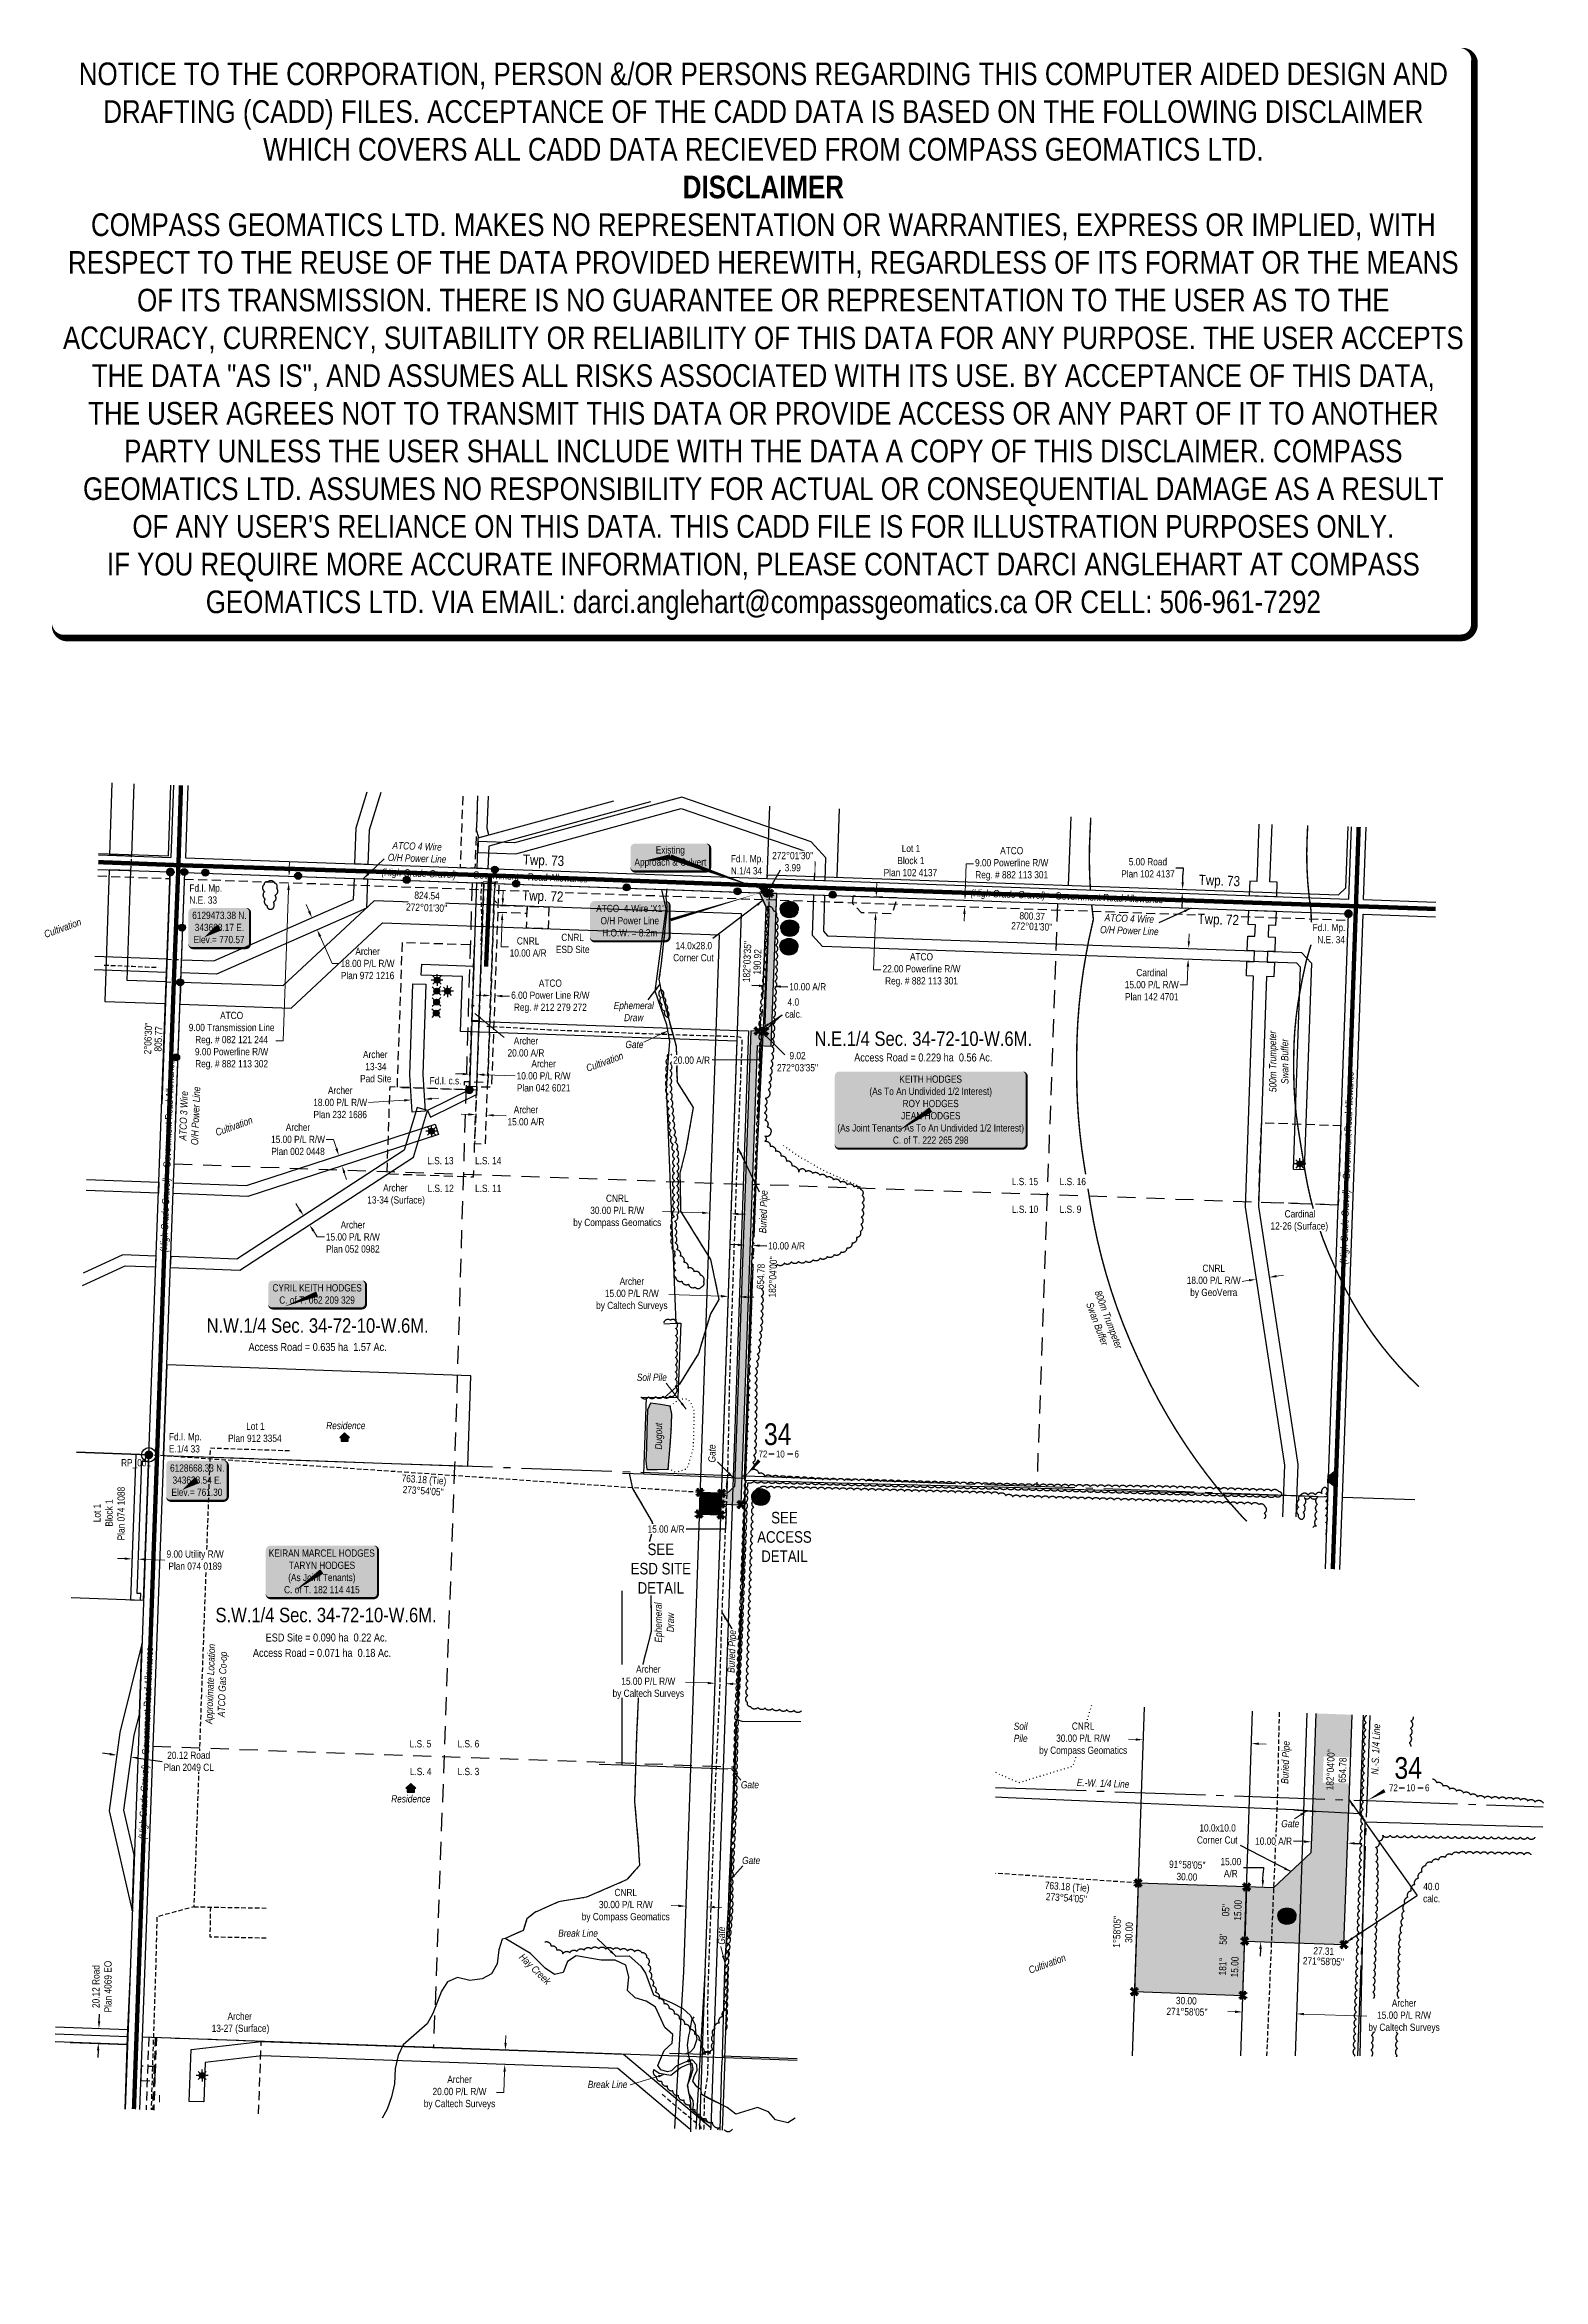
# Model space of a CAD drawing. Extents: x 342350 to 345565, y 6127530 to 6133698.
# Drawn here: x 343495 to 345565, y 6127530 to 6130616 of the extents above; entities that cross this region are included whole.
import ezdxf
from ezdxf.enums import TextEntityAlignment as Align

# ---------------------------------------------------------------- set-up
doc = ezdxf.new("R2010")
doc.units = 0
doc.header["$LTSCALE"] = 5
doc.header["$PDSIZE"] = 0.5
for name, pattern in [('0', [1, 1, 0]), ('BORDER', [17.5, 5, -2.5, 5, -2.5, 0, -2.5]), ('foc-ACCESSROAD', [3.75, 2.5, -1.25]), ('foc-FLOWLINE', [3.75, 2.5, -1.25]), ('foc-LSD', [8, 5, -3]), ('foc-QUARTERLINE', [33, 25, -3, 2, -3]), ('foc-TIELINE', [1.875, 1.25, -0.625]), ('foc-TOPO', [1, 0.2, -0.8]), ('foc-TOPO-ephemeral', [6.25, 3.125, -0.625, 0.625, -0.625, 0.625, -0.625]), ('foc-TRAV', [1.875, 1.25, -0.625]), ('POWERLINE5', [7.8, 2.4, -0.6, 0.6, -0.6, 0.6, -0.6, 2.4]), ('UG_PIPE', [1.875, 1.25, -0.625])]:
    doc.linetypes.add(name, pattern=pattern)
doc.layers.get('Defpoints').update_dxf_attribs({"color": 9})
for name, color, linetype in [('10', 1, 'Continuous'), ('35', 37, 'Continuous'), ('9', 3, 'Continuous'), ('AS-CABLE', 224, 'foc-CABLE'), ('AS-FENCE', 48, 'foc-FENCE'), ('AS-OWNER', 7, 'Continuous'), ('AS-PIPE-UG', 44, 'UG_PIPE'), ('AS-PIPE-UG-T', 44, 'Continuous'), ('AS-POWER', 104, 'foc-POWER'), ('AS-POWER-EXISTING', 72, 'POWERLINE5'), ('AS-POWER-T', 104, 'Continuous'), ('AS-RESIDENCE', 14, 'Continuous'), ('AS-ROADS', 254, 'Continuous'), ('AS-TELUS', 224, 'foc-TEL'), ('C-AR', 13, 'foc-ACCESSROAD'), ('C-RW', 13, 'Continuous'), ('C-SYMBOL', 7, 'Continuous'), ('CG-NOTES', 7, 'Continuous'), ('D-TXT', 7, 'Continuous'), ('DETAIL-T', 7, 'Continuous'), ('F-AR', 190, 'foc-ACCESSROAD'), ('F-EZE', 190, 'foc-FLOWLINE'), ('F-RW', 190, 'Continuous'), ('F-WS', 190, 'foc-ACCESSROAD'), ('F-WS-S', 190, 'Continuous'), ('L-AREAREQUIRED', 7, 'Continuous'), ('L-AREAWORK', 5, 'Continuous'), ('L-BD', 7, 'Continuous'), ('L-BD1', 253, 'Continuous'), ('L-DETAIL-T', 3, 'Continuous'), ('L-MON', 1, 'Continuous'), ('L-QSEC', 8, 'foc-QUARTERLINE'), ('L-ROAD-T', 7, 'Continuous'), ('L-SEC', 7, 'Continuous'), ('L-SECLBL', 7, 'Continuous'), ('L-SECTION-LSD', 7, 'foc-LSD'), ('L-TIE', 7, 'foc-TIELINE'), ('L-TITLEDB', 4, 'Continuous'), ('L-TITLEDB-T', 4, 'Continuous'), ('L-TRAV', 7, 'foc-TRAV'), ('P-CROSSINGS', 250, 'Continuous'), ('P-CROSSINGS-GRID', 8, 'Continuous'), ('P-PROPOSED', 10, 'Continuous'), ('P-PROPOSED-H', 21, 'Continuous'), ('P-TEMP-BLUE', 160, 'Continuous'), ('P-TRAV', 4, 'foc-TRAV'), ('P-TXT', 4, 'Continuous'), ('T-BUSH', 110, '0'), ('T-CREEK', 160, 'Continuous'), ('T-DRAW', 143, 'foc-TOPO-ephemeral'), ('T-GENERAL', 48, 'foc-TOPO'), ('T-SLOPE', 48, 'Continuous'), ('T-WATER', 160, 'Continuous'), ('T-WATER-H', 133, 'Continuous'), ('T-WATER-T', 170, 'Continuous')]:
    doc.layers.add(name, color=color, linetype=linetype)
for name, color, linetype, lineweight in [('AS-BOUNDARY', 131, 'BORDER', 60), ('AS-GENERAL', 48, 'Continuous', 18), ('C-AR-T', 13, 'Continuous', 9), ('C-RW-T', 13, 'Continuous', 9), ('C-WS-T', 13, 'Continuous', 9), ('F-AR-T', 190, 'Continuous', 9), ('F-EZE-T', 190, 'Continuous', 9), ('F-RW-T', 190, 'Continuous', 9), ('F-WS-T', 190, 'Continuous', 9), ('T-TEXT', 48, 'Continuous', 18)]:
    doc.layers.add(name, color=color, linetype=linetype, lineweight=lineweight)
doc.layers.add('DISCLAIMER', color=7, linetype='Continuous', plot=False)
doc.styles.add('100L', font='ARIALN.TTF', dxfattribs={"height": 11})
doc.styles.add('175L', font='ARIALN.TTF', dxfattribs={"height": 20})
doc.styles.add('80', font='ARIALN.TTF', dxfattribs={"height": 10})
doc.styles.add('80CG', font='ARIALN.TTF', dxfattribs={"height": 10})
doc.styles.add('80L', font='ARIALN.TTF', dxfattribs={"height": 10})
doc.styles.add('80LS', font='ARIALNI.TTF', dxfattribs={"height": 10})
doc.styles.add('Crossing', font='ARIALN.TTF', dxfattribs={"height": 10})
doc.styles.add('foc-LtypeFont', font='ARIALN.TTF', dxfattribs={"height": 7.35})
doc.styles.add('SIMPLEX', font='ARIALN.TTF')
doc.linetypes.add('foc-CABLE', pattern='A,2,-1,["C",foc-LtypeFont,S=0.2,R=0,X=-0.625,Y=-0.75],-1.24,8', length=12.24)
doc.linetypes.add('foc-FENCE', pattern='A,10,-1,["X",foc-LtypeFont,S=0.2,R=0,X=-0.625,Y=-0.75],-1.24', length=12.24)
doc.linetypes.add('foc-POWER', pattern='A,6,-1,["P",foc-LtypeFont,S=0.2,R=0,X=-0.625,Y=-0.75],-1.24,4', length=12.24)
doc.linetypes.add('foc-TEL', pattern='A,2,-1,["T",foc-LtypeFont,S=0.2,R=0,X=-0.425,Y=-0.75],-1.24,8', length=12.24)
doc.linetypes.add('foc-TEL-NOLINE', pattern='A,0,-2,["T",foc-LtypeFont,S=0.2,R=0,X=-0.425,Y=-0.75],-10.24', length=12.24)
doc.linetypes.add('foc-TOPO-flowdirection-NOLINE', pattern='A,0,[">",foc-LtypeFont,S=0.3,R=0,X=0,Y=-0.945],-20,[">",foc-LtypeFont,S=0.3,R=0,X=0,Y=-0.945],0', length=20)
doc.dimstyles.new('Compass 5 000', dxfattribs={"dimscale": 5, "dimtxt": 9, "dimasz": 2, "dimexe": 0.2, "dimexo": 0.0625, "dimgap": 0.5, "dimtad": 0, "dimtih": 1, "dimtoh": 1, "dimzin": 0, "dimdsep": 46, "dimtxsty": '80CG', "dimcen": 0.1, "dimse1": 1, "dimse2": 1, "dimclrd": 256, "dimclrt": 256, "dimaunit": 1, "dimadec": 4, "dimazin": 0, "dimtfac": 0.06, "dimtofl": 0, "dimtmove": 0, "dimatfit": 1, "dimfxl": 0.2, "dimtolj": 1, "dimtzin": 0, "dimlwd": -1, "dimarcsym": 0})

msp = doc.modelspace()

# ---------------------------------------------------------------- texts
at = {"layer": '35', "color": 3, "style": '80'}
msp.add_attdef('RP_001', (343600.178, 6128652.49), 'RP', height=9.9978, dxfattribs=at)
at = {"layer": 'AS-BOUNDARY', "char_height": 9.99779, "attachment_point": 1, "style": '80L'}
for s, insert, rotation in [('\\pi6.7945;{\\fArial Narrow|b0|i1|c0|p34;500m Trumpeter \\P\\pi17.938;Swan Buffer}', (345186.323, 6129162.439), 90.384365), ('\\pi6.8218;{\\fArial Narrow|b0|i1|c0|p34;800m Trumpeter \\P\\pi17.938;Swan Buffer}', (344951.723, 6128902.996), 290.602828)]:
    msp.add_mtext_dynamic_manual_height_columns(s, width=98.44752, gutter_width=50.033, heights=[0], dxfattribs=dict(at, insert=insert, rotation=rotation))
at = {"layer": 'AS-PIPE-UG-T', "char_height": 9.9978, "attachment_point": 1, "rotation": 88.032183, "style": '80L'}
for insert in [(344481.348, 6128974.707), (344437.626, 6128367.429), (345202.481, 6128214.169)]:
    msp.add_mtext_dynamic_manual_height_columns('{\\fArial Narrow|b0|i1|c0|p34;Buried Pipe}', width=59.03588, gutter_width=50, heights=[0], dxfattribs=dict(at, insert=insert))
at = {"layer": 'AS-POWER-T', "char_height": 9.9978, "attachment_point": 1, "style": '80L'}
for s, width, insert, rotation in [('\\pi11.727;{\\fArial Narrow|b0|i1|c0|p34;ATCO 4 Wire\\P\\pi5.8759;O/H Power Line}', 91.25691, (343963.668, 6129515.585), 357.973906), ('\\pi6.4265;{\\fArial Narrow|b0|i1|c0|p34;ATCO 4 Wire \\P\\pi0.57511;O/H Power Line}', 80.65525, (344952.811, 6129415.623), 357.973906), ('\\pi6.4265;{\\fArial Narrow|b0|i1|c0|p34;ATCO 3 Wire \\P\\pi0.57511;O/H Power Line}', 80.65525, (343679.994, 6129096.449), 87.891676)]:
    msp.add_mtext_dynamic_manual_height_columns(s, width=width, gutter_width=49.989, heights=[0], dxfattribs=dict(at, insert=insert, rotation=rotation))
at = {"layer": 'AS-RESIDENCE', "char_height": 9.9978, "attachment_point": 1, "style": '80L'}
for insert in [(343883.573, 6128713.832), (343973.358, 6128198.205)]:
    msp.add_mtext_dynamic_manual_height_columns('{\\fArial Narrow|b0|i1|c0|p34;Residence}', width=34.11404, gutter_width=49.989, heights=[0], dxfattribs=dict(at, insert=insert))
at = {"layer": 'C-SYMBOL', "color": 3, "style": '175L'}
for s, p in [('N.E.1/4 Sec. 34-72-10-W.6M.', (344708.351, 6129227.174)), ('S.W.1/4 Sec. 34-72-10-W.6M.', (343883.349, 6128431.133))]:
    msp.add_text(s, height=19.9956, dxfattribs=at).set_placement(p, align=Align.BOTTOM_CENTER)
at = {"layer": 'C-WS-T', "insert": (344198.83, 6129388.094), "char_height": 9.9978, "attachment_point": 1, "style": '80L'}
msp.add_mtext_dynamic_manual_height_columns('\\pi9.5222;CNRL\\P\\pi2.0887;ESD Site', width=49.23564, gutter_width=49.989, heights=[0], dxfattribs=at)
at = {"layer": 'D-TXT', "color": 3, "char_height": 13.9969, "attachment_point": 1, "rotation": 357.974521, "style": '80L'}
for insert in [(344155.507, 6129497.621), (345089.192, 6129469.664)]:
    msp.add_mtext_dynamic_manual_height_columns('Twp. 73', width=101.3731, gutter_width=47.49, heights=[0], dxfattribs=dict(at, insert=insert))
at = {"layer": 'F-AR-T', "insert": (344159.514, 6129231.758), "char_height": 9.9978, "attachment_point": 5, "style": '80CG'}
msp.add_mtext('\\A1;Archer\\P20.00 A/R', dxfattribs=at)
at = {"layer": 'F-WS-S', "char_height": 9.9978, "attachment_point": 1, "style": '80L'}
for s, width, gutter_width, heights, insert in [('\\pi10.143,t80.128;Archer\\P\\pi13.338,t83.323;13-34\\P\\pi6.1264,t76.111;Pad Site', 54.17403, 49.989, [0], (343924.249, 6129226.328)), ('\\pi22.554,t92.538;Archer\\P\\pi0.67245,t70.657;13-34 (Surface)', 78.99495, 49.989, [29.784], (343939.634, 6129042.146)), ('\\pi22.554;Archer\\P\\pi0.67245;13-27 (Surface)', 78.99495, 50, [0], (343724.708, 6127897.95))]:
    msp.add_mtext_dynamic_manual_height_columns(s, width=width, gutter_width=gutter_width, heights=heights, dxfattribs=dict(at, insert=insert))
at = {"layer": 'L-AREAWORK', "color": 5, "style": '100L'}
msp.add_text('Access Road = 0.229 ha  0.56 Ac.', height=10.99758, dxfattribs=at).set_placement((344708.351, 6129208.411), align=Align.BOTTOM_CENTER)
at = {"layer": 'L-BD', "style": '80L'}
for s, rotation, p in [('800.37', 357.975, (344858.76, 6129412.44)), ("182°03'35''", 87.9396, (344464.859, 6129349.717)), ("272°01'30''", 357.975, (344858.257, 6129398.202)), ('190.92', 87.9396, (344479.097, 6129349.205)), ("2°06'30''", 87.8917, (343637.489, 6129243.388)), ('805.77', 87.8917, (343651.726, 6129242.864)), ('763.18 (Tie)', 356.0982, (344018.513, 6128632.897)), ("273°54'05''", 356.0982, (344017.544, 6128618.683)), ('763.18 (Tie)', 356.0982, (344907.024, 6128070.653)), ("273°54'05''", 356.0982, (344906.054, 6128056.439)), ('27.31', 357.9754, (345261.62, 6127982.98)), ("271°58'05''", 358.6441, (345072.692, 6127899.124)), ('30.00', 358.6441, (345071.713, 6127914.389))]:
    msp.add_text(s, height=9.9978, rotation=rotation, dxfattribs=at).set_placement(p, align=Align.MIDDLE)
at = {"layer": 'L-BD', "char_height": 9.9978, "attachment_point": 1, "style": '80L'}
for s, width, insert in [('\\pi3.7627;14.0x28.0\\P\\pi0.32894;Corner Cut', 56.04816, (344362.498, 6129376.709)), ('\\pi-1.1468;4.0\\P\\pi-4.5977;calc.', 12.93488, (344522.045, 6129298.75)), ('\\pi3.7627;10.0x10.0\\P\\pi0.32894;Corner Cut', 56.04816, (345086.021, 6128158.058)), ('\\pi6.3889;40.0\\P\\pi6.1229;calc.', 34.37597, (345392.671, 6128077.131))]:
    msp.add_mtext_dynamic_manual_height_columns(s, width=width, gutter_width=50, heights=[0], dxfattribs=dict(at, insert=insert))
at = {"layer": 'L-BD', "insert": (344534.69, 6129224.741), "char_height": 9.9978, "width": 57.08353, "attachment_point": 2, "style": '80L'}
msp.add_mtext("9.02 272°03'35''", dxfattribs=at)
at = {"layer": 'L-BD', "char_height": 9.9978, "width": 28.56944, "attachment_point": 1, "rotation": 88.032154, "style": '80L'}
for s, insert in [("\\pi6.2306;05''\\P\\pi0.84975;15.00 ", (345120.652, 6128024.816)), ("\\pi-6.8293;1°58'05''\\P\\pi0.46443;30.00 ", (344970.328, 6127994.543)), ("\\pi7.3285;58'", (345117.208, 6127984.611)), ('\\pi3.015;181°\\P\\pi0.84975;15.00 ', (345116.396, 6127946.519))]:
    msp.add_mtext(s, dxfattribs=dict(at, insert=insert))
at = {"layer": 'L-BD', "insert": (344381.289, 6127900.655), "char_height": 9.9978, "attachment_point": 6, "style": '80CG'}
msp.add_mtext('\\A1;', dxfattribs=at)
at = {"layer": 'L-MON', "attachment_point": 1, "style": '80L'}
for s, width, gutter_width, insert, char_height in [('Fd.I. Mp.\\PN.1/4 34', 44.3292, 50, (344442.529, 6129496.707), 9.9978), ('Fd.I. Mp.\\PN.E. 33', 44.31945, 49.989, (343694.58, 6129456.266), 9.9956), ('Fd.I. c.s.', 43.06044, 50, (344026.46, 6129190.097), 9.9978), ('Fd.I. Mp.\\PE.1/4 33', 44.3292, 50, (343666.367, 6128698.295), 9.9978)]:
    msp.add_mtext_dynamic_manual_height_columns(s, width=width, gutter_width=gutter_width, heights=[0], dxfattribs=dict(at, insert=insert, char_height=char_height))
at = {"layer": 'L-QSEC', "char_height": 9.9978, "attachment_point": 1, "style": '80L'}
for s, insert, rotation in [('\\pi2.1015;{\\fArial Narrow|b0|i1|c0|p34;N.-S. 1/4 Line}', (345327.033, 6128224.891), 87.975394), ('\\pi0.8296;{\\fArial Narrow|b0|i1|c0|p34;E.-W. 1/4 Line}', (344919.895, 6128220.978), 357.975394)]:
    msp.add_mtext_dynamic_manual_height_columns(s, width=73.3965, gutter_width=49.978, heights=[0], dxfattribs=dict(at, insert=insert, rotation=rotation))
at = {"layer": 'L-ROAD-T', "style": '80L'}
for s, height, rotation, p in [('Government    Road Allowance', 9.9978, 357.97495, (344165.631, 6129466.719)), ('Government Road Allowance', 9.9978, 357.97495, (344965.205, 6129437.938)), ('Government Road Allowance', 9.9978, 87.891676, (343666.118, 6129139.59)), ('Government Road Allowance', 10, 87.993066, (345295.342, 6129123.204)), ('Government Road Allowance', 9.9978, 87.891676, (343636.634, 6128328.53))]:
    msp.add_text(s, height=height, rotation=rotation, dxfattribs=at).set_placement(p, align=Align.MIDDLE_CENTER)
at = {"layer": 'L-TITLEDB', "char_height": 9.9978, "attachment_point": 1, "style": '80L'}
for s, insert in [('\\pi25.437;Lot 1\\P\\pi19.408;Block 1\\P\\pi0.47964;Plan 102 4137', (344653.16, 6129510.902)), ('\\pi25.437;Lot 1\\P\\pi0.48986;Plan 912 3354', (343747.548, 6128712.848))]:
    msp.add_mtext_dynamic_manual_height_columns(s, width=73.41264, gutter_width=49.989, heights=[0], dxfattribs=dict(at, insert=insert))
at = {"layer": 'L-TITLEDB', "insert": (343561.883, 6128549.803), "char_height": 9.9978, "attachment_point": 1, "rotation": 90, "style": '80L'}
msp.add_mtext_dynamic_manual_height_columns('\\pi25.437;Lot 1\\P\\pi19.408;Block 1\\P\\pi0.466;Plan 074 1088', width=73.41264, gutter_width=49.989, heights=[0], dxfattribs=at)
at = {"layer": 'P-CROSSINGS', "insert": (345074.174, 6127529.559), "char_height": 9.9978, "attachment_point": 6, "style": '80CG'}
msp.add_mtext('\\A1;', dxfattribs=at)
at = {"layer": 'P-TEMP-BLUE', "insert": (343957.788, 6129311.996), "char_height": 9.9978, "attachment_point": 4, "style": '80CG'}
msp.add_mtext('\\A1;', dxfattribs=at)
at = {"layer": 'T-TEXT', "style": '80LS'}
for s, rotation, p in [('(High Grade Gravel)', 357.97495, (344011.559, 6129471.665)), ('(High Grade Gravel)', 357.97495, (344825.323, 6129442.884)), ('Cultivation', 20, (343519.431, 6129396.131)), ('Cultivation', 20, (344268.212, 6129211.189)), ('Cultivation', 20, (343756.146, 6129122.371)), ('(High Grade Gravel)', 87.891676, (343660.969, 6128999.715)), ('(High Grade Gravel)', 87.891676, (343631.485, 6128188.656))]:
    msp.add_text(s, height=9.9978, rotation=rotation, dxfattribs=at).set_placement(p, align=Align.MIDDLE_CENTER)
at = {"layer": 'T-TEXT', "attachment_point": 1, "style": '80L'}
for s, width, gutter_width, insert, char_height in [('{\\fArial Narrow|b0|i1|c0|p34;Gate}', 13.36475, 50, (344297.01, 6129240.15), 9.9978), ('{\\fArial Narrow|b0|i1|c0|p34;Soil Pile}', 41.19823, 50, (344312.713, 6128780.438), 10), ('{\\fArial Narrow|b0|i1|c0|p34;Gate}', 13.36475, 50, (344456.489, 6128217.657), 9.9978), ('{\\fArial Narrow|b0|i1|c0|p34;Gate}', 13.36181, 49.989, (345202.92, 6128163.978), 9.9978), ('{\\fArial Narrow|b0|i1|c0|p34;Gate}', 13.36475, 50, (344458.175, 6128113.109), 9.9978), ('{\\fArial Narrow|b0|i1|c0|p34;Break Line}', 54.58158, 50, (344204.075, 6128012.637), 9.9978), ('{\\fArial Narrow|b0|i1|c0|p34;Break Line}', 54.58158, 50, (344244.908, 6127803.716), 9.9978)]:
    msp.add_mtext_dynamic_manual_height_columns(s, width=width, gutter_width=gutter_width, heights=[0], dxfattribs=dict(at, insert=insert, char_height=char_height))
at = {"layer": 'T-TEXT', "char_height": 9.9978, "attachment_point": 1, "rotation": 90, "style": '80L'}
for insert in [(344411.318, 6128657.83), (344424.5, 6127991.88)]:
    msp.add_mtext_dynamic_manual_height_columns('{\\fArial Narrow|b0|i1|c0|p34;Gate}', width=13.36475, gutter_width=50, heights=[0], dxfattribs=dict(at, insert=insert))
at = {"layer": 'T-TEXT', "insert": (344877.759, 6127970.088), "char_height": 9.99779, "width": 53.78505, "attachment_point": 2, "rotation": 20, "style": '80LS', "bg_fill": 3, "box_fill_scale": 1.15, "bg_fill_color": 256, "bg_fill_true_color": 256, "bg_fill_transparency": 0}
msp.add_mtext('Cultivation', dxfattribs=at)
at = {"layer": 'T-WATER-T', "insert": (344291.857, 6129293.994), "char_height": 9.9978, "attachment_point": 1, "style": '80L'}
msp.add_mtext_dynamic_manual_height_columns('\\pi-11.086;{\\fArial Narrow|b0|i1|c0|p34;Ephemeral \\P\\pi3.1775;Draw}', width=33.14305, gutter_width=49.989, heights=[0], dxfattribs=at)
at = {"layer": 'T-WATER-T', "attachment_point": 1, "style": '80L'}
for s, width, gutter_width, insert, char_height, rotation in [('{\\fArial Narrow|b0|i1|c0|p34;Dugout}', 19.26649, 50, (344337.57, 6128675.635), 10, 90), ('\\pi-11.086;{\\fArial Narrow|b0|i1|c0|p34;Ephemeral \\P\\pi3.1775;Draw}', 33.14305, 49.989, (344337.381, 6128420.095), 9.9978, 90.530102), ('\\pi0.29477;{\\fArial Narrow|b0|i1|c0|p34;Hay Creek}', 54.82556, 50.033, (344155.976, 6127980.823), 10, 315.705187)]:
    msp.add_mtext_dynamic_manual_height_columns(s, width=width, gutter_width=gutter_width, heights=[0], dxfattribs=dict(at, insert=insert, char_height=char_height, rotation=rotation))

# ---------------------------------------------------------------- blocks, each defined once
blk = doc.blocks.new('TEMP')
h = blk.add_hatch(color=255)
h.dxf.hatch_style = 1
h.paths.add_polyline_path([(0, 0.25), (-0.67, 1.15), (-0.67, 0.67), (-1.15, 0.67), (-0.25, 0), (-1.15, -0.67), (-0.67, -0.67), (-0.67, -1.15), (0, -0.25), (0.67, -1.15), (0.67, -0.67), (1.15, -0.67), (0.25, 0), (1.15, 0.67), (0.67, 0.67), (0.67, 1.15)])
h.paths.add_polyline_path([(0.57, 0.85), (0.57, 0.57), (0.85, 0.57), (0.08, 0), (0.85, -0.57), (0.57, -0.57), (0.57, -0.85), (0, -0.08), (-0.57, -0.85), (-0.57, -0.57), (-0.85, -0.57), (-0.08, 0), (-0.85, 0.57), (-0.57, 0.57), (-0.57, 0.85), (0, 0.08)], flags=16)
h = blk.add_hatch(color=1)
h.dxf.hatch_style = 1
h.paths.add_polyline_path([(0, 0.08), (-0.57, 0.85), (-0.57, 0.57), (-0.85, 0.57), (-0.08, 0), (-0.85, -0.57), (-0.57, -0.57), (-0.57, -0.85), (0, -0.08), (0.57, -0.85), (0.57, -0.57), (0.85, -0.57), (0.08, 0), (0.85, 0.57), (0.57, 0.57), (0.57, 0.85)])
at = {"color": 1}
for p, q in [((-0.08, 0), (0.08, 0)), ((0, 0.08), (0, -0.08))]:
    blk.add_line(p, q, dxfattribs=at)
at = {"color": 255, "flags": 128}
blk.add_lwpolyline([(-0.25, 0), (-1.15, 0.67), (-0.67, 0.67), (-0.67, 1.15), (0, 0.25), (0.67, 1.15), (0.67, 0.67), (1.15, 0.67), (0.25, 0), (1.15, -0.67), (0.67, -0.67), (0.67, -1.15), (0, -0.25), (-0.67, -1.15), (-0.67, -0.67), (-1.15, -0.67)], close=True, dxfattribs=at)
at = {"color": 1, "flags": 128}
blk.add_lwpolyline([(-0.08, 0), (-0.85, 0.57), (-0.57, 0.57), (-0.57, 0.85), (0, 0.08), (0.57, 0.85), (0.57, 0.57), (0.85, 0.57), (0.08, 0), (0.85, -0.57), (0.57, -0.57), (0.57, -0.85), (0, -0.08), (-0.57, -0.85), (-0.57, -0.57), (-0.85, -0.57)], close=True, dxfattribs=at)
blk = doc.blocks.new('L-SECLBL')
at = {"layer": '9', "color": 7}
for p, q in [((-5.1, -27.8), (-12.3, -27.8)), ((20.7, -27.8), (13.5, -27.8))]:
    blk.add_line(p, q, dxfattribs=at)
at = {"layer": '10', "color": 2, "style": 'SIMPLEX'}
blk.add_attdef('SEC', text='', height=30, dxfattribs=at).set_placement((0, 0), align=Align.MIDDLE)
at = {"layer": '10', "color": 5, "style": '80L'}
blk.add_attdef('TWP', text='', height=9.5, dxfattribs=at).set_placement((-14.4, -27.4), align=Align.MIDDLE_RIGHT)
blk.add_attdef('RGE', text='', height=9.5, dxfattribs=at).set_placement((3.6, -27.4), align=Align.MIDDLE_CENTER)
blk.add_attdef('MER', text='', height=9.5, dxfattribs=at).set_placement((23.2, -27.4), align=Align.MIDDLE_LEFT)
blk = doc.blocks.new('*D588')
at = {"layer": 'Defpoints', "color": 0, "transparency": 16777216}
for p in [(345149.1, 6127898.8), (345148.7, 6127886.8), (345223.6, 6127884.2)]:
    blk.add_point(p, dxfattribs=at)
at = {"layer": 'F-RW-T', "transparency": 16777216}
for p, q in [((345139.1, 6127899.1), (345129.1, 6127899.5)), ((345234, 6127895.8), (345321.3, 6127892.9))]:
    blk.add_line(p, q, dxfattribs=at)
for points in [[(345139.1, 6127900.8), (345139, 6127897.4), (345149.1, 6127898.8)], [(345234.1, 6127897.5), (345234, 6127894.2), (345224, 6127896.2)]]:
    blk.add_solid(points, dxfattribs=at)
at = {"layer": 'F-RW-T', "transparency": 16777216, "insert": (345372.5, 6127892.9), "char_height": 10, "attachment_point": 5, "style": '80CG', "bg_fill": 3, "box_fill_scale": 1.1, "bg_fill_color": 256, "bg_fill_true_color": 13158600, "bg_fill_transparency": 0}
blk.add_mtext('\\A1;Archer\\P15.00 P/L R/W\\Pby Caltech Surveys', dxfattribs=at)
blk = doc.blocks.new('*D589')
at = {"layer": 'C-RW-T', "transparency": 16777216}
for p, q in [((345002, 6128275.1), (344992, 6128275.5)), ((345171.8, 6128269.3), (345181.8, 6128268.9))]:
    blk.add_line(p, q, dxfattribs=at)
for points in [[(345002, 6128276.8), (345001.9, 6128273.5), (345011.9, 6128274.8)], [(345171.9, 6128270.9), (345171.8, 6128267.6), (345161.8, 6128269.6)]]:
    blk.add_solid(points, dxfattribs=at)
at = {"layer": 'Defpoints', "color": 0, "transparency": 16777216}
for p in [(345011.9, 6128274.8), (345011.3, 6128255.1), (345161.1, 6128249.9)]:
    blk.add_point(p, dxfattribs=at)
at = {"layer": 'C-RW-T', "transparency": 16777216, "insert": (344929.2, 6128275.5), "char_height": 10, "attachment_point": 5, "style": '80CG', "bg_fill": 3, "box_fill_scale": 1.1, "bg_fill_color": 256, "bg_fill_true_color": 13158600, "bg_fill_transparency": 0}
blk.add_mtext('\\A1;CNRL\\P30.00 P/L R/W\\Pby Compass Geomatics', dxfattribs=at)
blk = doc.blocks.new('*D604')
at = {"layer": 'Defpoints', "color": 0, "transparency": 16777216}
for p in [(344952.4, 6129448.4), (344952.6, 6129453.4), (345066.2, 6129444.3)]:
    blk.add_point(p, dxfattribs=at)
at = {"layer": 'L-TITLEDB', "transparency": 16777216}
for p, q in [((345057.4, 6129479.1), (345067.4, 6129479.1)), ((345066.7, 6129459.3), (345067.1, 6129469.3)), ((345067.4, 6129479.1), (345067.1, 6129469.3)), ((345065.8, 6129434.4), (345065.5, 6129424.4))]:
    blk.add_line(p, q, dxfattribs=at)
for points in [[(345064.2, 6129434.4), (345067.5, 6129434.3), (345066.2, 6129444.3)], [(345065.1, 6129459.4), (345068.4, 6129459.3), (345066.4, 6129449.3)]]:
    blk.add_solid(points, dxfattribs=at)
at = {"layer": 'L-TITLEDB', "transparency": 16777216, "insert": (345018.7, 6129479.1), "char_height": 10, "attachment_point": 5, "style": '80CG'}
blk.add_mtext('\\A1;5.00 Road\\PPlan 102 4137', dxfattribs=at)
blk = doc.blocks.new('POWERPOLE')
h = blk.add_hatch(color=255)
edge = h.paths.add_edge_path()
edge.add_arc((0, 0), 0.96, 0, 360)
at = {"linetype": 'Continuous'}
for p, q in [((0.68, -0.68), (-0.68, 0.68)), ((-0.68, -0.68), (0.68, 0.68))]:
    blk.add_line(p, q, dxfattribs=at)
blk.add_circle((0, 0), 0.96, dxfattribs=at)
blk = doc.blocks.new('*D606')
at = {"layer": 'C-RW-T', "transparency": 16777216}
for p, q in [((345196.2, 6128915.1), (345206, 6128916.6)), ((345158.6, 6128909.4), (345148.7, 6128907.9))]:
    blk.add_line(p, q, dxfattribs=at)
for points in [[(345195.9, 6128916.8), (345196.4, 6128913.5), (345186.3, 6128913.6)], [(345158.3, 6128911), (345158.8, 6128907.8), (345168.5, 6128910.9)]]:
    blk.add_solid(points, dxfattribs=at)
at = {"layer": 'Defpoints', "color": 0, "transparency": 16777216}
for p in [(345166.6, 6128923), (345184.4, 6128925.7), (345168.5, 6128910.9)]:
    blk.add_point(p, dxfattribs=at)
at = {"layer": 'C-RW-T', "transparency": 16777216, "insert": (345109.6, 6128907.9), "char_height": 10, "attachment_point": 5, "style": '80CG'}
blk.add_mtext('\\A1;CNRL\\P18.00 P/L R/W\\Pby GeoVerra', dxfattribs=at)
blk = doc.blocks.new('*D607')
at = {"layer": 'Defpoints', "color": 0, "transparency": 16777216}
for p in [(344091.8, 6129186.7), (344106.7, 6129186.2), (344105, 6129137.6)]:
    blk.add_point(p, dxfattribs=at)
at = {"layer": 'F-AR-T', "transparency": 16777216}
for p, q in [((344080, 6129138.5), (344070.1, 6129138.9)), ((344115, 6129137.3), (344132.2, 6129136.7))]:
    blk.add_line(p, q, dxfattribs=at)
for points in [[(344080.1, 6129140.2), (344080, 6129136.9), (344090, 6129138.2)], [(344115.1, 6129138.9), (344115, 6129135.6), (344105, 6129137.6)]]:
    blk.add_solid(points, dxfattribs=at)
at = {"layer": 'F-AR-T', "transparency": 16777216, "insert": (344159.5, 6129136.7), "char_height": 10, "attachment_point": 5, "style": '80CG'}
blk.add_mtext('\\A1;Archer\\P15.00 A/R', dxfattribs=at)
blk = doc.blocks.new('*D608')
at = {"layer": 'Defpoints', "color": 0, "transparency": 16777216}
for p in [(343832.2, 6129467.6), (344249.7, 6129443.8), (344250, 6129452.8)]:
    blk.add_point(p, dxfattribs=at)
at = {"layer": 'F-EZE-T', "transparency": 16777216}
for p, q in [((343832.5, 6129477.6), (343832.9, 6129487.6)), ((343831.5, 6129448.6), (343824.1, 6129240.4)), ((343824.1, 6129240.4), (343814.1, 6129240.4))]:
    blk.add_line(p, q, dxfattribs=at)
for points in [[(343830.8, 6129477.6), (343834.2, 6129477.5), (343832.2, 6129467.6)], [(343829.8, 6129448.7), (343833.2, 6129448.5), (343831.8, 6129458.6)]]:
    blk.add_solid(points, dxfattribs=at)
at = {"layer": 'F-EZE-T', "transparency": 16777216, "insert": (343752.9, 6129240.4), "char_height": 10, "attachment_point": 5, "style": '80CG'}
blk.add_mtext('\\A1;ATCO\\P9.00 Transmission Line\\PReg. # 082 121 244\\P9.00 Powerline R/W\\PReg. # 882 113 302', dxfattribs=at)
blk = doc.blocks.new('*D609')
at = {"layer": 'Defpoints', "color": 0, "transparency": 16777216}
for p in [(344110.9, 6129304), (344110.9, 6129302.6), (344116.9, 6129303.7)]:
    blk.add_point(p, dxfattribs=at)
at = {"layer": 'F-EZE-T', "transparency": 16777216}
for p, q in [((344100.9, 6129302.9), (344090.9, 6129303.3)), ((344126.9, 6129302), (344136.8, 6129301.7))]:
    blk.add_line(p, q, dxfattribs=at)
for points in [[(344100.9, 6129304.6), (344100.8, 6129301.3), (344110.9, 6129302.6)], [(344126.9, 6129303.7), (344126.8, 6129300.3), (344116.9, 6129302.4)]]:
    blk.add_solid(points, dxfattribs=at)
at = {"layer": 'F-EZE-T', "transparency": 16777216, "insert": (344193.2, 6129301.7), "char_height": 10, "attachment_point": 5, "style": '80CG'}
blk.add_mtext('\\A1;ATCO\\P6.00 Power Line R/W\\PReg. # 212 279 272', dxfattribs=at)
blk = doc.blocks.new('*D610')
at = {"layer": 'Defpoints', "color": 0, "transparency": 16777216}
for p in [(344643.4, 6129438.9), (344647.7, 6129438.7), (344646.9, 6129416.8)]:
    blk.add_point(p, dxfattribs=at)
at = {"layer": 'F-EZE-T', "transparency": 16777216}
for p, q in [((344643.8, 6129448.9), (344644.1, 6129458.9)), ((344642.3, 6129406.9), (344641.9, 6129396.9)), ((344639.8, 6129338.2), (344641.9, 6129396.9)), ((344649.8, 6129338.2), (344639.8, 6129338.2))]:
    blk.add_line(p, q, dxfattribs=at)
for points in [[(344642.1, 6129448.9), (344645.4, 6129448.8), (344643.4, 6129438.9)], [(344640.6, 6129407), (344643.9, 6129406.9), (344642.6, 6129416.9)]]:
    blk.add_solid(points, dxfattribs=at)
at = {"layer": 'F-EZE-T', "transparency": 16777216, "insert": (344705.9, 6129338.2), "char_height": 10, "attachment_point": 5, "style": '80CG'}
blk.add_mtext('\\A1;ATCO\\P22.00 Powerline R/W\\PReg. # 882 113 301', dxfattribs=at)
blk = doc.blocks.new('*D611')
at = {"layer": 'Defpoints', "color": 0, "transparency": 16777216}
for p in [(344745.2, 6129426.3), (344745.5, 6129435.3), (344765.5, 6129425.6)]:
    blk.add_point(p, dxfattribs=at)
at = {"layer": 'F-EZE-T', "transparency": 16777216}
for p, q in [((344766.2, 6129444.6), (344767.6, 6129484.7)), ((344767.6, 6129484.7), (344777.6, 6129484.7)), ((344765.2, 6129415.6), (344764.8, 6129405.6))]:
    blk.add_line(p, q, dxfattribs=at)
for points in [[(344764.5, 6129444.6), (344767.9, 6129444.5), (344765.9, 6129434.6)], [(344763.5, 6129415.6), (344766.8, 6129415.5), (344765.5, 6129425.6)]]:
    blk.add_solid(points, dxfattribs=at)
at = {"layer": 'F-EZE-T', "transparency": 16777216, "insert": (344830.5, 6129484.7), "char_height": 10, "attachment_point": 5, "style": '80CG'}
blk.add_mtext('\\A1;ATCO\\P9.00 Powerline R/W\\PReg. # 882 113 301', dxfattribs=at)
blk = doc.blocks.new('*D612')
at = {"layer": 'Defpoints', "color": 0, "transparency": 16777216}
for p in [(344868.1, 6129360.1), (344868.6, 6129375.1), (345074.3, 6129352.8)]:
    blk.add_point(p, dxfattribs=at)
at = {"layer": 'F-RW-T', "transparency": 16777216}
for p, q in [((345075.2, 6129377.8), (345075.6, 6129387.8)), ((345073.1, 6129317.7), (345063.1, 6129317.7)), ((345074, 6129342.8), (345073.1, 6129317.7))]:
    blk.add_line(p, q, dxfattribs=at)
for points in [[(345073.6, 6129377.8), (345076.9, 6129377.7), (345074.9, 6129367.8)], [(345072.3, 6129342.8), (345075.7, 6129342.7), (345074.3, 6129352.8)]]:
    blk.add_solid(points, dxfattribs=at)
at = {"layer": 'F-RW-T', "transparency": 16777216, "insert": (345024, 6129317.7), "char_height": 10, "attachment_point": 5, "style": '80CG'}
blk.add_mtext('\\A1;Cardinal\\P15.00 P/L R/W\\PPlan 142 4701', dxfattribs=at)
blk = doc.blocks.new('*D613')
at = {"layer": 'Defpoints', "color": 0, "transparency": 16777216}
for p in [(343849.3, 6128996.7), (343857.5, 6128984.2), (343860.4, 6128986.1)]:
    blk.add_point(p, dxfattribs=at)
at = {"layer": 'F-RW-T', "transparency": 16777216}
for p, q in [((343846.8, 6129007), (343841.4, 6129015.4)), ((343865.9, 6128977.7), (343871.3, 6128969.3)), ((343871.3, 6128969.3), (343881.3, 6128969.3))]:
    blk.add_line(p, q, dxfattribs=at)
for points in [[(343848.2, 6129007.9), (343845.4, 6129006.1), (343852.3, 6128998.7)], [(343867.3, 6128978.6), (343864.5, 6128976.8), (343860.4, 6128986.1)]]:
    blk.add_solid(points, dxfattribs=at)
at = {"layer": 'F-RW-T', "transparency": 16777216, "insert": (343920.4, 6128969.3), "char_height": 10, "attachment_point": 5, "style": '80CG'}
blk.add_mtext('\\A1;Archer\\P15.00 P/L R/W\\PPlan 052 0982', dxfattribs=at)
blk = doc.blocks.new('*D614')
at = {"layer": 'Defpoints', "color": 0, "transparency": 16777216}
for p in [(344083.5, 6129236.1), (344093.5, 6129235.7), (344092, 6129193.7)]:
    blk.add_point(p, dxfattribs=at)
at = {"layer": 'F-RW-T', "transparency": 16777216}
for p, q in [((344072, 6129194.4), (344062, 6129194.7)), ((344102, 6129193.3), (344144.8, 6129191.8))]:
    blk.add_line(p, q, dxfattribs=at)
for points in [[(344072.1, 6129196), (344072, 6129192.7), (344082, 6129194)], [(344102.1, 6129195), (344102, 6129191.6), (344092, 6129193.7)]]:
    blk.add_solid(points, dxfattribs=at)
at = {"layer": 'F-RW-T', "transparency": 16777216, "insert": (344183.9, 6129191.8), "char_height": 10, "attachment_point": 5, "style": '80CG'}
blk.add_mtext('\\A1;Archer\\P10.00 P/L R/W\\PPlan 042 6021', dxfattribs=at)
blk = doc.blocks.new('*D615')
at = {"layer": 'Defpoints', "color": 0, "transparency": 16777216}
for p in [(343905.5, 6129067.5), (343939.8, 6129094.4), (343944.5, 6129080.1)]:
    blk.add_point(p, dxfattribs=at)
at = {"layer": 'F-RW-T', "transparency": 16777216}
for p, q in [((343893.7, 6129104), (343883.7, 6129104)), ((343897.8, 6129091.3), (343893.7, 6129104)), ((343908.6, 6129058), (343911.7, 6129048.5))]:
    blk.add_line(p, q, dxfattribs=at)
for points in [[(343899.4, 6129091.8), (343896.2, 6129090.8), (343900.9, 6129081.8)], [(343910.2, 6129058.5), (343907, 6129057.5), (343905.5, 6129067.5)]]:
    blk.add_solid(points, dxfattribs=at)
at = {"layer": 'F-RW-T', "transparency": 16777216, "insert": (343844.6, 6129104), "char_height": 10, "attachment_point": 5, "style": '80CG'}
blk.add_mtext('\\A1;Archer\\P15.00 P/L R/W\\PPlan 002 0448', dxfattribs=at)
blk = doc.blocks.new('*U601')
h = blk.add_hatch(color=59)
edge = h.paths.add_edge_path()
edge.add_line((-126.5, -54), (126.5, -54))
edge.add_arc((126.5, -48), 6, 270, 360)
edge.add_line((132.5, -48), (132.5, 46.5))
edge.add_arc((126.5, 46.5), 6, 0, 90)
edge.add_line((126.5, 52.5), (-126.5, 52.5))
edge.add_arc((-126.5, 46.5), 6, 90, 180)
edge.add_line((-132.5, 46.5), (-132.5, -48))
edge.add_arc((-126.5, -48), 6, 180, 270)
at = {"color": 1, "flags": 128}
blk.add_lwpolyline([(-126.5, -54, 3, 3, 0), (126.5, -54, 3, 3, 0.414214), (132.5, -48, 3, 3, 0), (132.5, 46.5, 3, 0, 0.414214), (126.5, 52.5, 0, 0, 0), (-126.5, 52.5, 0, 0, 0.414214), (-132.5, 46.5, 0, 0, 0), (-132.5, -48, 0, 3, 0.414214)], format="xyseb", close=True, dxfattribs=at)
blk.add_lwpolyline([(-46.7, -30.7, 0, 7.5, 0), (0, 0, 0, 0, 0)], format="xyseb", dxfattribs=at)
at = {"color": 1, "style": '80'}
blk.add_attdef('ENTER_TEXT_001', (-36, -5), '', height=10, dxfattribs=at)
blk = doc.blocks.new('*U602')
h = blk.add_hatch(color=59)
edge = h.paths.add_edge_path()
edge.add_line((-61.5, -20), (61.5, -20))
edge.add_arc((61.5, -14), 6, 270, 360)
edge.add_line((67.5, -14), (67.5, 12.5))
edge.add_arc((61.5, 12.5), 6, 0, 90)
edge.add_line((61.5, 18.5), (-61.5, 18.5))
edge.add_arc((-61.5, 12.5), 6, 90, 180)
edge.add_line((-67.5, 12.5), (-67.5, -14))
edge.add_arc((-61.5, -14), 6, 180, 270)
at = {"color": 1, "flags": 128}
blk.add_lwpolyline([(-61.5, -20, 3, 3, 0), (61.5, -20, 3, 3, 0.414214), (67.5, -14, 3, 3, 0), (67.5, 12.5, 3, 0, 0.414214), (61.5, 18.5, 0, 0, 0), (-61.5, 18.5, 0, 0, 0.414214), (-67.5, 12.5, 0, 0, 0), (-67.5, -14, 0, 3, 0.414214)], format="xyseb", close=True, dxfattribs=at)
blk.add_lwpolyline([(-44.7, -17.3, 0, 7.5, 0), (0, 0, 0, 0, 0)], format="xyseb", dxfattribs=at)
at = {"color": 1, "style": '80'}
blk.add_attdef('ENTER_TEXT_001', (-36, -5), '', height=10, dxfattribs=at)
blk = doc.blocks.new('GAS')
h = blk.add_hatch(color=255)
h.dxf.hatch_style = 1
edge = h.paths.add_edge_path()
edge.add_arc((0, 0), 0.9, 0, 360)
for p, q in [((-0.81, 0), (-1.62, 0)), ((-0.57, 0.57), (-1.14, 1.14)), ((0, 0.81), (0, 1.62)), ((0.57, 0.57), (1.14, 1.14)), ((1.62, 0), (0.81, 0)), ((-0.57, -0.57), (-1.14, -1.14)), ((0, -0.81), (0, -1.62)), ((1.14, -1.14), (0.57, -0.57))]:
    blk.add_line(p, q)
blk.add_circle((0, 0), 0.8)
blk = doc.blocks.new('*D617')
at = {"layer": 'Defpoints', "color": 0, "transparency": 16777216}
for p in [(343562.6, 6127876.2), (343561.9, 6127856.1), (343568.8, 6127855.9)]:
    blk.add_point(p, dxfattribs=at)
at = {"layer": 'L-TITLEDB-T', "transparency": 16777216}
for p, q in [((343569.9, 6127886), (343570.2, 6127896)), ((343568.4, 6127845.9), (343568.1, 6127835.9))]:
    blk.add_line(p, q, dxfattribs=at)
for points in [[(343568.2, 6127886.1), (343571.5, 6127885.9), (343569.5, 6127876)], [(343566.8, 6127846), (343570.1, 6127845.8), (343568.8, 6127855.9)]]:
    blk.add_solid(points, dxfattribs=at)
at = {"layer": 'L-TITLEDB-T', "transparency": 16777216, "insert": (343573.8, 6127933.9), "char_height": 10, "attachment_point": 5, "rotation": 90, "style": '80CG'}
blk.add_mtext('\\A1;20.12 Road\\PPlan 4069 EO', dxfattribs=at)
blk = doc.blocks.new('*D618')
at = {"layer": 'Defpoints', "color": 0, "transparency": 16777216}
for p in [(343592.9, 6128243.4), (343612.8, 6128240.7), (343614.2, 6128250.8)]:
    blk.add_point(p, dxfattribs=at)
at = {"layer": 'L-TITLEDB-T', "transparency": 16777216}
for p, q in [((343584.4, 6128254.9), (343574.5, 6128256.3)), ((343624.1, 6128249.5), (343657.1, 6128245))]:
    blk.add_line(p, q, dxfattribs=at)
for points in [[(343584.6, 6128256.6), (343584.2, 6128253.3), (343594.3, 6128253.6)], [(343624.3, 6128251.1), (343623.9, 6128247.8), (343614.2, 6128250.8)]]:
    blk.add_solid(points, dxfattribs=at)
at = {"layer": 'L-TITLEDB-T', "transparency": 16777216, "insert": (343693.6, 6128245), "char_height": 10, "attachment_point": 5, "style": '80CG', "bg_fill": 3, "box_fill_scale": 1.1, "bg_fill_color": 256, "bg_fill_true_color": 13158600, "bg_fill_transparency": 0}
blk.add_mtext('\\A1;20.12 Road\\PPlan 2049 CL', dxfattribs=at)
blk = doc.blocks.new('*U603')
h = blk.add_hatch(color=59)
edge = h.paths.add_edge_path()
edge.add_line((-71.5, -37), (71.5, -37))
edge.add_arc((71.5, -31), 6, 270, 360)
edge.add_line((77.5, -31), (77.5, 29.5))
edge.add_arc((71.5, 29.5), 6, 0, 90)
edge.add_line((71.5, 35.5), (-71.5, 35.5))
edge.add_arc((-71.5, 29.5), 6, 90, 180)
edge.add_line((-77.5, 29.5), (-77.5, -31))
edge.add_arc((-71.5, -31), 6, 180, 270)
at = {"color": 1, "flags": 128}
blk.add_lwpolyline([(-71.5, -37, 3, 3, 0), (71.5, -37, 3, 3, 0.414214), (77.5, -31, 3, 3, 0), (77.5, 29.5, 3, 0, 0.414214), (71.5, 35.5, 0, 0, 0), (-71.5, 35.5, 0, 0, 0.414214), (-77.5, 29.5, 0, 0, 0), (-77.5, -31, 0, 3, 0.414214)], format="xyseb", close=True, dxfattribs=at)
blk.add_lwpolyline([(-36.9, -26.4, 0, 7.5, 0), (0, 0, 0, 0, 0)], format="xyseb", dxfattribs=at)
at = {"color": 1, "style": '80'}
blk.add_attdef('ENTER_TEXT_001', (-36, -5), '', height=10, dxfattribs=at)
blk = doc.blocks.new('*U485')
h = blk.add_hatch(color=255)
edge = h.paths.add_edge_path()
edge.add_line((-49, -28.5), (49, -28.5))
edge.add_arc((49, -22.5), 6, 270, 360)
edge.add_line((55, -22.5), (55, 21))
edge.add_arc((49, 21), 6, 0, 90)
edge.add_line((49, 27), (-49, 27))
edge.add_arc((-49, 21), 6, 90, 180)
edge.add_line((-55, 21), (-55, -22.5))
edge.add_arc((-49, -22.5), 6, 180, 270)
at = {"color": 104, "flags": 128}
blk.add_lwpolyline([(-49, -28.5, 3, 3, 0), (49, -28.5, 3, 3, 0.414214), (55, -22.5, 3, 3, 0), (55, 21, 3, 0, 0.414214), (49, 27, 0, 0, 0), (-49, 27, 0, 0, 0.414214), (-55, 21, 0, 0, 0), (-55, -22.5, 0, 3, 0.414214)], format="xyseb", close=True, dxfattribs=at)
at = {"color": 104, "style": '80'}
blk.add_attdef('ENTER_TEXT_001', (-26.8, -4.9), '', height=10, dxfattribs=at)
blk = doc.blocks.new('*D619')
at = {"layer": 'Defpoints', "color": 0, "transparency": 16777216}
for p in [(343615.1, 6128523.5), (343624, 6128523.2), (343624.1, 6128524.3)]:
    blk.add_point(p, dxfattribs=at)
at = {"layer": 'F-RW-T', "transparency": 16777216}
for p, q in [((343605.1, 6128525), (343595.1, 6128525.3)), ((343634.1, 6128523.9), (343660.8, 6128522.9))]:
    blk.add_line(p, q, dxfattribs=at)
for points in [[(343605.2, 6128526.6), (343605, 6128523.3), (343615.1, 6128524.6)], [(343634.1, 6128525.6), (343634, 6128522.2), (343624.1, 6128524.3)]]:
    blk.add_solid(points, dxfattribs=at)
at = {"layer": 'F-RW-T', "transparency": 16777216, "insert": (343702.5, 6128522.9), "char_height": 10, "attachment_point": 5, "style": '80CG', "bg_fill": 3, "box_fill_scale": 1.1, "bg_fill_color": 256, "bg_fill_true_color": 13158600, "bg_fill_transparency": 0}
blk.add_mtext('\\A1;9.00 Utility R/W\\PPlan 074 0189', dxfattribs=at)
blk = doc.blocks.new('res_occ')
for points in [[(0.1, 0.89), (-1.26, -0.37), (1.46, -0.37)], [(-0.9, -1.43), (1.1, -1.43), (1.1, -0.37), (-0.9, -0.37)]]:
    blk.add_hatch(color=14).paths.add_polyline_path(points)
at = {"color": 14}
for points in [[(0.1, 0.89), (-1.26, -0.37), (1.46, -0.37)], [(-0.9, -1.43), (1.1, -1.43), (1.1, -0.37), (-0.9, -0.37)]]:
    blk.add_lwpolyline(points, close=True, dxfattribs=at)
blk = doc.blocks.new('*D620')
at = {"layer": 'C-AR-T', "transparency": 16777216}
for p, q in [((344127.6, 6129437.2), (344128, 6129447.2)), ((344126.5, 6129407.2), (344126.2, 6129397.2)), ((344125.2, 6129369.8), (344126.2, 6129397.2)), ((344135.2, 6129369.8), (344125.2, 6129369.8))]:
    blk.add_line(p, q, dxfattribs=at)
for points in [[(344124.9, 6129407.3), (344128.2, 6129407.1), (344126.9, 6129417.2)], [(344125.9, 6129437.2), (344129.3, 6129437.1), (344127.3, 6129427.2)]]:
    blk.add_solid(points, dxfattribs=at)
at = {"layer": 'Defpoints', "color": 0, "transparency": 16777216}
for p in [(344126.9, 6129417.2), (344135.6, 6129416.9), (344136, 6129426.9)]:
    blk.add_point(p, dxfattribs=at)
at = {"layer": 'C-AR-T', "transparency": 16777216, "insert": (344162.5, 6129369.8), "char_height": 10, "attachment_point": 5, "style": '80CG', "bg_fill": 3, "box_fill_scale": 1.1, "bg_fill_color": 256, "bg_fill_true_color": 13158600, "bg_fill_transparency": 0}
blk.add_mtext('\\A1;CNRL\\P10.00 A/R', dxfattribs=at)
blk = doc.blocks.new('*D621')
at = {"layer": 'Defpoints', "color": 0, "transparency": 16777216}
for p in [(343871.1, 6129393.5), (343757.4, 6129363.1), (343764.6, 6129346.7)]:
    blk.add_point(p, dxfattribs=at)
at = {"layer": 'F-RW-T', "transparency": 16777216}
for p, q in [((343859.9, 6129419.2), (343855.8, 6129428.3)), ((343875.2, 6129384.4), (343891.6, 6129347)), ((343891.6, 6129347), (343901.6, 6129347))]:
    blk.add_line(p, q, dxfattribs=at)
for points in [[(343861.4, 6129419.8), (343858.3, 6129418.5), (343863.9, 6129410)], [(343876.7, 6129385.1), (343873.6, 6129383.7), (343871.1, 6129393.5)]]:
    blk.add_solid(points, dxfattribs=at)
at = {"layer": 'F-RW-T', "transparency": 16777216, "insert": (343940.7, 6129347), "char_height": 10, "attachment_point": 5, "style": '80CG'}
blk.add_mtext('\\A1;Archer\\P18.00 P/L R/W\\PPlan 972 1216', dxfattribs=at)
blk = doc.blocks.new('WC3')
at = {"layer": 'L-MON'}
h = blk.add_hatch(color=255, dxfattribs=at)
h.dxf.hatch_style = 1
edge = h.paths.add_edge_path()
edge.add_arc((0, 0), 0.9, 0, 360)
at = {"layer": 'F-WS-S', "flags": 128}
for points in [[(-0.62, 0.5), (-1.23, 1.12)], [(0.52, 0.61), (1.13, 1.21)], [(-1.18, -1.18), (-0.56, -0.57)], [(1.16, -1.18), (0.56, -0.57)]]:
    blk.add_lwpolyline(points, dxfattribs=at)
at = {"layer": 'F-WS-S'}
for radius in [0.8, 0.373]:
    blk.add_circle((0, 0), radius, dxfattribs=at)
blk = doc.blocks.new('*D622')
at = {"layer": 'Defpoints', "color": 0, "transparency": 16777216}
for p in [(344442.1, 6128974.5), (344457.1, 6128974), (344454.1, 6128886.6)]:
    blk.add_point(p, dxfattribs=at)
at = {"layer": 'F-RW-T', "transparency": 16777216}
for p, q in [((344429.1, 6128887.4), (344357, 6128889.9)), ((344464.1, 6128886.2), (344474.1, 6128885.9))]:
    blk.add_line(p, q, dxfattribs=at)
for points in [[(344429.1, 6128889.1), (344429, 6128885.8), (344439.1, 6128887.1)], [(344464.1, 6128887.9), (344464, 6128884.6), (344454.1, 6128886.6)]]:
    blk.add_solid(points, dxfattribs=at)
at = {"layer": 'F-RW-T', "transparency": 16777216, "insert": (344305.8, 6128889.9), "char_height": 10, "attachment_point": 5, "style": '80CG'}
blk.add_mtext('\\A1;Archer\\P15.00 P/L R/W\\Pby Caltech Surveys', dxfattribs=at)
blk = doc.blocks.new('*D623')
at = {"layer": 'Defpoints', "color": 0, "transparency": 16777216}
for p in [(344001.2, 6129160.5), (344019.2, 6129161.6), (344019.3, 6129159.6)]:
    blk.add_point(p, dxfattribs=at)
at = {"layer": 'F-RW-T', "transparency": 16777216}
for p, q in [((344029.3, 6129160.2), (344039.2, 6129160.8)), ((343991.3, 6129158), (343942, 6129155))]:
    blk.add_line(p, q, dxfattribs=at)
for points in [[(343991.2, 6129159.6), (343991.4, 6129156.3), (344001.3, 6129158.6)], [(344029.2, 6129161.9), (344029.4, 6129158.6), (344019.3, 6129159.6)]]:
    blk.add_solid(points, dxfattribs=at)
at = {"layer": 'F-RW-T', "transparency": 16777216, "insert": (343902.9, 6129155), "char_height": 10, "attachment_point": 5, "style": '80CG'}
blk.add_mtext('\\A1;Archer\\P18.00 P/L R/W\\PPlan 232 1686', dxfattribs=at)
blk = doc.blocks.new('*D624')
at = {"layer": 'Defpoints', "color": 0, "transparency": 16777216}
for p in [(344085.2, 6127847.8), (344131, 6127846.2), (344084.5, 6127827.9)]:
    blk.add_point(p, dxfattribs=at)
at = {"layer": 'F-RW-T', "transparency": 16777216}
for p, q in [((344131.4, 6127856.2), (344131.7, 6127866.2)), ((344130, 6127816.2), (344128.9, 6127787.5)), ((344128.9, 6127787.5), (344118.9, 6127787.5))]:
    blk.add_line(p, q, dxfattribs=at)
for points in [[(344129.7, 6127856.3), (344133, 6127856.1), (344131, 6127846.2)], [(344128.3, 6127816.3), (344131.6, 6127816.2), (344130.3, 6127826.2)]]:
    blk.add_solid(points, dxfattribs=at)
at = {"layer": 'F-RW-T', "transparency": 16777216, "insert": (344067.7, 6127787.5), "char_height": 10, "attachment_point": 5, "style": '80CG'}
blk.add_mtext('\\A1;Archer\\P20.00 P/L R/W\\Pby Caltech Surveys', dxfattribs=at)
blk = doc.blocks.new('fdia')
at = {"color": 255, "const_width": 1}
blk.add_lwpolyline([(-0.5, 0, 1), (0.5, 0, 1)], format="xyb", close=True, dxfattribs=at)
blk = doc.blocks.new('Fdiaa')
blk.add_blockref('fdia', (0, 0))
blk = doc.blocks.new('fdib')
at = {"color": 1, "const_width": 1.6}
blk.add_lwpolyline([(-0.4, 0, 1), (0.4, 0, 1)], format="xyb", close=True, dxfattribs=at)
at = {"color": 1}
blk.add_circle((0, 0), 0.8, dxfattribs=at)
blk = doc.blocks.new('Fdibb')
blk.add_blockref('fdib', (0, 0))
blk = doc.blocks.new('fdicc')
for name in ['Fdibb', 'Fdiaa']:
    blk.add_blockref(name, (0, 0))
blk = doc.blocks.new('FDI')
blk.add_blockref('fdicc', (0, 0))
blk = doc.blocks.new('*D625')
at = {"layer": 'Defpoints', "color": 0, "transparency": 16777216}
for p in [(344423, 6128417.5), (344437.9, 6128417), (344435.7, 6128352.3)]:
    blk.add_point(p, dxfattribs=at)
at = {"layer": 'F-RW-T', "transparency": 16777216}
for p, q in [((344410.7, 6128353.2), (344379.8, 6128354.2)), ((344445.7, 6128352), (344455.7, 6128351.6))]:
    blk.add_line(p, q, dxfattribs=at)
for points in [[(344410.8, 6128354.8), (344410.7, 6128351.5), (344420.7, 6128352.8)], [(344445.8, 6128353.6), (344445.7, 6128350.3), (344435.7, 6128352.3)]]:
    blk.add_solid(points, dxfattribs=at)
at = {"layer": 'F-RW-T', "transparency": 16777216, "insert": (344328.5, 6128354.2), "char_height": 10, "attachment_point": 5, "style": '80CG', "bg_fill": 3, "box_fill_scale": 1.1, "bg_fill_color": 256, "bg_fill_true_color": 13158600, "bg_fill_transparency": 0}
blk.add_mtext('\\A1;Archer\\P15.00 P/L R/W\\Pby Caltech Surveys', dxfattribs=at)
blk = doc.blocks.new('*D626')
at = {"layer": 'Defpoints', "color": 0, "transparency": 16777216}
for p in [(344491.4, 6129314.8), (344501.3, 6129314.5), (344501.4, 6129315.5)]:
    blk.add_point(p, dxfattribs=at)
at = {"layer": 'P-TXT', "transparency": 16777216}
for p, q in [((344481.4, 6129316.3), (344471.4, 6129316.6)), ((344511.4, 6129315.2), (344521.4, 6129314.8))]:
    blk.add_line(p, q, dxfattribs=at)
for points in [[(344481.5, 6129317.9), (344481.3, 6129314.6), (344491.4, 6129315.9)], [(344511.4, 6129316.8), (344511.3, 6129313.5), (344501.4, 6129315.5)]]:
    blk.add_solid(points, dxfattribs=at)
at = {"layer": 'P-TXT', "transparency": 16777216, "insert": (344548.7, 6129314.8), "char_height": 10, "attachment_point": 5, "style": '80CG'}
blk.add_mtext('\\A1;10.00 A/R', dxfattribs=at)
blk = doc.blocks.new('*D627')
at = {"layer": 'Defpoints', "color": 0, "transparency": 16777216}
for p in [(344472.2, 6128957.6), (344461.5, 6128938.2), (344471.5, 6128937.8)]:
    blk.add_point(p, dxfattribs=at)
at = {"layer": 'P-TXT', "transparency": 16777216}
for p, q in [((344452.2, 6128958.3), (344442.2, 6128958.7)), ((344482.2, 6128957.3), (344492.2, 6128956.9))]:
    blk.add_line(p, q, dxfattribs=at)
for points in [[(344452.3, 6128960), (344452.1, 6128956.7), (344462.2, 6128958)], [(344482.2, 6128958.9), (344482.1, 6128955.6), (344472.2, 6128957.6)]]:
    blk.add_solid(points, dxfattribs=at)
at = {"layer": 'P-TXT', "transparency": 16777216, "insert": (344519.5, 6128956.9), "char_height": 10, "attachment_point": 5, "style": '80CG'}
blk.add_mtext('\\A1;10.00 A/R', dxfattribs=at)
blk = doc.blocks.new('*D628')
at = {"layer": 'C-RW-T', "transparency": 16777216}
for p, q in [((344403, 6129002.7), (344348.3, 6129004.5)), ((344453, 6129000.9), (344463, 6129000.6))]:
    blk.add_line(p, q, dxfattribs=at)
for points in [[(344403.1, 6129004.3), (344403, 6129001), (344413, 6129002.3)], [(344453.1, 6129002.6), (344453, 6128999.3), (344443, 6129001.3)]]:
    blk.add_solid(points, dxfattribs=at)
at = {"layer": 'Defpoints', "color": 0, "transparency": 16777216}
for p in [(344412.7, 6128991.7), (344442.7, 6128990.7), (344443, 6129001.3)]:
    blk.add_point(p, dxfattribs=at)
at = {"layer": 'C-RW-T', "transparency": 16777216, "insert": (344285.6, 6129004.5), "char_height": 10, "attachment_point": 5, "style": '80CG'}
blk.add_mtext('\\A1;CNRL\\P30.00 P/L R/W\\Pby Compass Geomatics', dxfattribs=at)
blk = doc.blocks.new('*D629')
at = {"layer": 'C-RW-T', "transparency": 16777216}
for p, q in [((344370.2, 6128045.3), (344360.2, 6128045.7)), ((344420.1, 6128043.6), (344430.1, 6128043.3))]:
    blk.add_line(p, q, dxfattribs=at)
for points in [[(344370.2, 6128047), (344370.1, 6128043.6), (344380.1, 6128045)], [(344420.2, 6128045.3), (344420.1, 6128041.9), (344410.1, 6128043.9)]]:
    blk.add_solid(points, dxfattribs=at)
at = {"layer": 'Defpoints', "color": 0, "transparency": 16777216}
for p in [(344383.2, 6128135.1), (344413.2, 6128134.1), (344410.1, 6128043.9)]:
    blk.add_point(p, dxfattribs=at)
at = {"layer": 'C-RW-T', "transparency": 16777216, "insert": (344297.4, 6128045.7), "char_height": 10, "attachment_point": 5, "style": '80CG'}
blk.add_mtext('\\A1;CNRL\\P30.00 P/L R/W\\Pby Compass Geomatics', dxfattribs=at)
blk = doc.blocks.new('xing2')
h = blk.add_hatch(color=50)
h.dxf.hatch_style = 1
edge = h.paths.add_edge_path()
edge.add_ellipse((0, 0), major_axis=(-12.5, 0), ratio=0.816297, start_angle=0, end_angle=360)
h = blk.add_hatch(color=250)
h.dxf.hatch_style = 1
edge = h.paths.add_edge_path()
edge.add_ellipse((0, -2), major_axis=(-12.5, 0), ratio=0.816297, start_angle=0, end_angle=180)
edge.add_line((12.5, -2), (12.5, 0))
edge.add_ellipse((0, 0), major_axis=(-12.5, 0), ratio=0.816297, start_angle=0, end_angle=180, ccw=False)
edge.add_line((-12.5, 0), (-12.5, -2))
at = {"color": 250}
blk.add_ellipse((0, 0), major_axis=(-12.5, 0), ratio=0.816297, dxfattribs=at)
blk.add_ellipse((0, -2), major_axis=(-12.5, 0), ratio=0.816297, start_param=0, end_param=3.141593, dxfattribs=at)
at = {"color": 250, "style": 'Crossing'}
blk.add_attdef('CROSSING', text='', height=9, dxfattribs=at).set_placement((0.1, 0), align=Align.MIDDLE_CENTER)
at = {"color": 250, "style": 'Crossing', "flags": 1}
for tag, p in [('DESCRIPTION', (0.1, -25.8)), ('OWNER', (0.1, -12.5)), ('LOCATION', (0.1, -39.3)), ('DWG_REF', (0.1, -52.8))]:
    blk.add_attdef(tag, text='', height=9, dxfattribs=at).set_placement(p, align=Align.MIDDLE_CENTER)
blk = doc.blocks.new('*D631')
at = {"layer": 'Defpoints', "color": 0, "transparency": 16777216}
for p in [(345244.4, 6128132.5), (345294.4, 6128132), (345294.4, 6128130.7)]:
    blk.add_point(p, dxfattribs=at)
at = {"layer": 'P-TXT', "transparency": 16777216}
for p, q in [((345234.4, 6128134.2), (345219.6, 6128134.7)), ((345304.4, 6128131.7), (345314.4, 6128131.3))]:
    blk.add_line(p, q, dxfattribs=at)
for points in [[(345234.5, 6128135.8), (345234.4, 6128132.5), (345244.4, 6128133.8)], [(345304.5, 6128133.3), (345304.3, 6128130), (345294.4, 6128132)]]:
    blk.add_solid(points, dxfattribs=at)
at = {"layer": 'P-TXT', "transparency": 16777216, "insert": (345192.3, 6128134.7), "char_height": 10, "attachment_point": 5, "style": '80CG', "bg_fill": 3, "box_fill_scale": 1.1, "bg_fill_color": 256, "bg_fill_true_color": 13158600, "bg_fill_transparency": 0}
blk.add_mtext('\\A1;10.00 A/R', dxfattribs=at)
blk = doc.blocks.new('*U633')
h = blk.add_hatch(color=254)
edge = h.paths.add_edge_path()
edge.add_line((-36.5, -28.5), (36.5, -28.5))
edge.add_arc((36.5, -22.5), 6, 270, 360)
edge.add_line((42.5, -22.5), (42.5, 21))
edge.add_arc((36.5, 21), 6, 0, 90)
edge.add_line((36.5, 27), (-36.5, 27))
edge.add_arc((-36.5, 21), 6, 90, 180)
edge.add_line((-42.5, 21), (-42.5, -22.5))
edge.add_arc((-36.5, -22.5), 6, 180, 270)
at = {"color": 1, "flags": 128}
blk.add_lwpolyline([(-36.5, -28.5, 3, 3, 0), (36.5, -28.5, 3, 3, 0.414214), (42.5, -22.5, 3, 3, 0), (42.5, 21, 3, 0, 0.414214), (36.5, 27, 0, 0, 0), (-36.5, 27, 0, 0, 0.414214), (-42.5, 21, 0, 0, 0), (-42.5, -22.5, 0, 3, 0.414214)], format="xyseb", close=True, dxfattribs=at)
blk.add_lwpolyline([(-21, -13.8, 0, 10, 0), (0, 0, 5, 5, 0)], format="xyseb", dxfattribs=at)
at = {"color": 1, "style": '80'}
blk.add_attdef('ENTER_TEXT_001', (-36, -5), '', height=10, dxfattribs=at)
blk = doc.blocks.new('*U634')
h = blk.add_hatch(color=255)
edge = h.paths.add_edge_path()
edge.add_line((-49, -20), (49, -20))
edge.add_arc((49, -14), 6, 270, 360)
edge.add_line((55, -14), (55, 12.5))
edge.add_arc((49, 12.5), 6, 0, 90)
edge.add_line((49, 18.5), (-49, 18.5))
edge.add_arc((-49, 12.5), 6, 90, 180)
edge.add_line((-55, 12.5), (-55, -14))
edge.add_arc((-49, -14), 6, 180, 270)
at = {"color": 1, "flags": 128}
blk.add_lwpolyline([(-49, -20, 3, 3, 0), (49, -20, 3, 3, 0.414214), (55, -14, 3, 3, 0), (55, 12.5, 3, 0, 0.414214), (49, 18.5, 0, 0, 0), (-49, 18.5, 0, 0, 0.414214), (-55, 12.5, 0, 0, 0), (-55, -14, 0, 3, 0.414214)], format="xyseb", close=True, dxfattribs=at)
for points in [[(-36.9, -5.4, 0, 7.5, 0), (0, 0, 0, 0, 0)], [(126.8, -44.9, 0, 7.5, 0), (0, 0, 0, 0, 0)]]:
    blk.add_lwpolyline(points, format="xyseb", dxfattribs=at)
at = {"color": 1, "style": '80'}
blk.add_attdef('ENTER_TEXT_001', (-26.8, -4.9), '', height=10, dxfattribs=at)
blk = doc.blocks.new('Disclaimer_Legal')
at = {"layer": 'DISCLAIMER', "color": 254, "flags": 128}
blk.add_lwpolyline([(-3613, -1105, 37.5, 37.5, 0), (4096, -1105, 37.5, 37.5, 0.414214), (4171, -1030, 37.5, 37.5, 0), (4171, 2079, 37.5, 0, 0.414214), (4096, 2154, 0, 0, 0), (-3613, 2154, 0, 0, 0.414214), (-3688, 2079, 0, 0, 0), (-3688, -1030, 0, 37.5, 0.414214)], format="xyseb", close=True, dxfattribs=at)
at = {"layer": 'DISCLAIMER', "color": 254, "insert": (242, 534), "char_height": 125, "width": 7717.57, "attachment_point": 5, "style": '80'}
blk.add_mtext('NOTICE TO THE CORPORATION, PERSON &/OR PERSONS REGARDING THIS COMPUTER AIDED DESIGN AND DRAFTING (CADD) FILES. ACCEPTANCE OF THE CADD DATA IS BASED ON THE FOLLOWING DISCLAIMER WHICH COVERS ALL CADD DATA RECIEVED FROM COMPASS GEOMATICS LTD.\\P{\\fArial Narrow|b1|i0|c0|p34;DISCLAIMER}\\PCOMPASS GEOMATICS LTD. MAKES NO REPRESENTATION OR WARRANTIES, EXPRESS OR IMPLIED, WITH RESPECT TO THE REUSE OF THE DATA PROVIDED HEREWITH, REGARDLESS OF ITS FORMAT OR THE MEANS OF ITS TRANSMISSION. THERE IS NO GUARANTEE OR REPRESENTATION TO THE USER AS TO THE ACCURACY, CURRENCY, SUITABILITY OR RELIABILITY OF THIS DATA FOR ANY PURPOSE. THE USER ACCEPTS THE DATA "AS IS", AND ASSUMES ALL RISKS ASSOCIATED WITH ITS USE. BY ACCEPTANCE OF THIS DATA, THE USER AGREES NOT TO TRANSMIT THIS DATA OR PROVIDE ACCESS OR ANY PART OF IT TO ANOTHER PARTY UNLESS THE USER SHALL INCLUDE WITH THE DATA A COPY OF THIS DISCLAIMER. COMPASS GEOMATICS LTD. ASSUMES NO RESPONSIBILITY FOR ACTUAL OR CONSEQUENTIAL DAMAGE AS A RESULT OF ANY USER\'S RELIANCE ON THIS DATA. THIS CADD FILE IS FOR ILLUSTRATION PURPOSES ONLY.\\PIF YOU REQUIRE MORE ACCURATE INFORMATION, PLEASE CONTACT DARCI ANGLEHART AT COMPASS GEOMATICS LTD. VIA EMAIL: darci.anglehart@compassgeomatics.ca OR CELL: 506-961-7292', dxfattribs=at)

# ---------------------------------------------------------------- dimensions: what is measured, and where the dimension line sits
at = {"layer": 'C-RW-T'}
for base, p1, p2, picture, middle in [((344443.016, 6129001.291), (344412.677, 6128991.72), (344442.652, 6128990.691), '*D628', (344285.587, 6129004.543)), ((344410.125, 6128043.936), (344383.244, 6128135.097), (344413.22, 6128134.068), '*D629', (344297.44, 6128045.652))]:
    dim = msp.add_linear_dim(base=base, p1=p1, p2=p2, angle=358.033606, text='CNRL\\P30.00 P/L R/W\\Pby Compass Geomatics', dimstyle='Compass 5 000', dxfattribs=at)
    dim.commit()
    dim.dimension.update_dxf_attribs({"geometry": picture, "text_midpoint": middle, "dimtype": 161})
dim = msp.add_aligned_dim(p1=(345184.44, 6128925.686), p2=(345166.649, 6128922.981), distance=12.216, text='CNRL\\P18.00 P/L R/W\\Pby GeoVerra', dimstyle='Compass 5 000', dxfattribs=at)
dim.commit()
dim.dimension.update_dxf_attribs({"geometry": '*D606', "text_midpoint": (345109.626, 6128907.898)})
at = {"layer": 'F-AR-T'}
dim = msp.add_linear_dim(base=(344105.028, 6129137.634), p1=(344091.757, 6129186.689), p2=(344106.745, 6129186.158), angle=357.973906, text='Archer\\P15.00 A/R', dimstyle='Compass 5 000', dxfattribs=at)
dim.commit()
dim.dimension.update_dxf_attribs({"geometry": '*D607', "text_midpoint": (344159.514, 6129136.672), "dimtype": 161})
at = {"layer": 'F-EZE-T'}
for base, p1, p2, angle, text, picture, middle in [((344765.537, 6129425.564), (344745.502, 6129435.276), (344745.184, 6129426.284), 267.97495, 'ATCO\\P9.00 Powerline R/W\\PReg. # 882 113 301', '*D611', (344830.462, 6129484.705)), ((343832.162, 6129467.58), (344249.712, 6129443.807), (344250.03, 6129452.788), 87.972732, 'ATCO\\P9.00 Transmission Line\\PReg. # 082 121 244\\P9.00 Powerline R/W\\PReg. # 882 113 302', '*D608', (343752.875, 6129240.4)), ((344110.863, 6129302.575), (344116.907, 6129303.739), (344110.912, 6129303.951), 177.973906, 'ATCO\\P6.00 Power Line R/W\\PReg. # 212 279 272', '*D609', (344193.21, 6129301.656))]:
    dim = msp.add_linear_dim(base=base, p1=p1, p2=p2, angle=angle, text=text, dimstyle='Compass 5 000', dxfattribs=at)
    dim.commit()
    dim.dimension.update_dxf_attribs({"geometry": picture, "text_midpoint": middle, "dimtype": 161})
dim = msp.add_linear_dim(base=(344643.409, 6129438.886), p1=(344646.943, 6129416.752), p2=(344647.72, 6129438.734), angle=87.97495, text='ATCO\\P22.00 Powerline R/W\\PReg. # 882 113 301', dimstyle='Compass 5 000', override={"dimtmove": 1}, dxfattribs=at)
dim.commit()
dim.dimension.update_dxf_attribs({"geometry": '*D610', "text_midpoint": (344642.698, 6129338.215), "dimtype": 161})
at = {"layer": 'F-RW-T'}
for base, p1, p2, angle, text, picture, middle in [((343871.147, 6129393.537), (343757.369, 6129363.133), (343764.615, 6129346.665), 293.748735, 'Archer\\P18.00 P/L R/W\\PPlan 972 1216', '*D621', (343940.709, 6129347)), ((345074.346, 6129352.783), (344868.635, 6129375.063), (344868.105, 6129360.076), 267.97495, 'Cardinal\\P15.00 P/L R/W\\PPlan 142 4701', '*D612', (345024.018, 6129317.656)), ((344092.015, 6129193.654), (344083.496, 6129236.085), (344093.486, 6129235.735), 357.997781, 'Archer\\P10.00 P/L R/W\\PPlan 042 6021', '*D614', (344183.862, 6129191.81)), ((344019.281, 6129159.646), (344001.2, 6129160.521), (344019.163, 6129161.602), 3.445052, 'Archer\\P18.00 P/L R/W\\PPlan 232 1686', '*D623', (343902.925, 6129154.994)), ((343905.505, 6129067.488), (343939.808, 6129094.438), (343944.452, 6129080.128), 287.981145, 'Archer\\P15.00 P/L R/W\\PPlan 002 0448', '*D615', (343844.583, 6129103.956)), ((344131.021, 6127846.214), (344084.527, 6127827.854), (344085.235, 6127847.837), 87.970583, 'Archer\\P20.00 P/L R/W\\Pby Caltech Surveys', '*D624', (344067.678, 6127787.468))]:
    dim = msp.add_linear_dim(base=base, p1=p1, p2=p2, angle=angle, text=text, dimstyle='Compass 5 000', dxfattribs=at)
    dim.commit()
    dim.dimension.update_dxf_attribs({"geometry": picture, "text_midpoint": middle, "dimtype": 161})
dim = msp.add_aligned_dim(p1=(343849.334, 6128996.747), p2=(343857.506, 6128984.175), distance=3.5, text='Archer\\P15.00 P/L R/W\\PPlan 052 0982', dimstyle='Compass 5 000', dxfattribs=at)
dim.commit()
dim.dimension.update_dxf_attribs({"geometry": '*D613', "text_midpoint": (343920.426, 6128969.313)})
at = {"layer": 'L-TITLEDB'}
dim = msp.add_linear_dim(base=(345066.196, 6129444.346), p1=(344952.58, 6129453.365), p2=(344952.404, 6129448.37), angle=267.974701, text='5.00 Road\\PPlan 102 4137', dimstyle='Compass 5 000', override={"dimtmove": 1}, dxfattribs=at)
dim.commit()
dim.dimension.update_dxf_attribs({"geometry": '*D604', "text_midpoint": (345067.1, 6129479.114), "dimtype": 161})
at = {"layer": 'L-TITLEDB-T'}
dim = msp.add_linear_dim(base=(343568.787, 6127855.895), p1=(343562.577, 6127876.243), p2=(343561.867, 6127856.14), angle=267.976679, text='20.12 Road\\PPlan 4069 EO', dimstyle='Compass 5 000', override={"dimtmove": 2}, dxfattribs=at)
dim.commit()
dim.dimension.update_dxf_attribs({"geometry": '*D617', "text_midpoint": (343573.849, 6127933.918), "dimtype": 161, "text_rotation": 90})
at = {"layer": 'P-TXT'}
for p1, p2, distance, picture, middle in [((344491.353, 6129314.839), (344501.345, 6129314.48), 1.055, '*D626', (344548.652, 6129314.814)), ((344461.487, 6128938.199), (344471.479, 6128937.84), 19.794, '*D627', (344519.459, 6128956.902))]:
    dim = msp.add_aligned_dim(p1=p1, p2=p2, distance=distance, text='10.00 A/R', dimstyle='Compass 5 000', dxfattribs=at)
    dim.commit()
    dim.dimension.update_dxf_attribs({"geometry": picture, "text_midpoint": middle})

# ---------------------------------------------------------------- hatches: boundary and pattern name
at = {"layer": 'AS-ROADS'}
h = msp.add_hatch(color=256, dxfattribs=at)
h.dxf.hatch_style = 1
h.paths.add_polyline_path([(344478.955, 6129454.958), (344484.338, 6129448.801), (344484.63, 6129445.763), (344490.491, 6129445.118), (344490.998, 6129448.083), (344495.751, 6129454.314)])
h = msp.add_hatch(color=256, dxfattribs=at)
h.dxf.hatch_style = 1
h.paths.add_polyline_path([(345277.993, 6128623.334), (345269.971, 6128629.479), (345267.269, 6128629.763), (345267.569, 6128640.105), (345270.611, 6128640.882), (345278.849, 6128647.856)])
at = {"layer": 'P-PROPOSED-H'}
h = msp.add_hatch(color=256, dxfattribs=at)
h.dxf.hatch_style = 1
h.paths.add_polyline_path([(344437.194, 6128615.104), (344429.756, 6128615.353), (344429.241, 6128600.365), (344456.625, 6128599.451), (344457.162, 6128614.384), (344458.061, 6128639.362), (344479.41, 6129233.682), (344498.414, 6129233.016), (344505.995, 6129443.739), (344492.02, 6129444.239), (344482.029, 6129444.598), (344494.998, 6129416.139), (344489.141, 6129253.349), (344470.136, 6129254.014), (344448.07, 6128639.715), (344447.843, 6128633.427), (344447.531, 6128624.763)])
h = msp.add_hatch(color=256, dxfattribs=at)
h.dxf.hatch_style = 1
h.paths.add_polyline_path([(344398.752, 6128586.437), (344428.726, 6128585.377), (344429.756, 6128615.353), (344399.782, 6128616.412)])
h = msp.add_hatch(color=256, dxfattribs=at)
h.dxf.hatch_style = 1
h.paths.add_polyline_path([(345300.775, 6128309.376), (345250.818, 6128311.173), (345246.588, 6128193.408), (345245.456, 6128161.966), (345243.89, 6128118.473), (345192.134, 6128070.283), (345155.021, 6128071.595), (345152.446, 6127996.656), (345289.352, 6127991.816), (345292.05, 6128066.751), (345296.545, 6128191.642)])
h = msp.add_hatch(color=256, dxfattribs=at)
h.dxf.hatch_style = 1
h.paths.add_polyline_path([(344999.998, 6127927.014), (345149.872, 6127921.716), (345155.021, 6128071.595), (345005.148, 6128076.893)])
at = {"layer": 'T-WATER-H'}
h = msp.add_hatch(color=256, dxfattribs=at)
h.dxf.hatch_style = 1
h.paths.add_polyline_path([(344358.345, 6128675.033), (344360.28, 6128700.15), (344361.082, 6128724.53), (344358.873, 6128735.414), (344345.188, 6128738.078), (344331.309, 6128739.671), (344327.517, 6128730.662), (344326.378, 6128702.133), (344325.876, 6128677.553), (344324.968, 6128660.045), (344326.321, 6128648.183), (344340.563, 6128648.083), (344356.162, 6128648.738)])

# ---------------------------------------------------------------- linework, layer by layer
at = {"layer": '35', "color": 3}
msp.add_circle((343638.537, 6128668.333), 9.998, dxfattribs=at)
at = {"layer": 'AS-BOUNDARY', "const_width": 2, "flags": 128}
for points in [[(344939.252, 6129448.551), (344939.225, 6129448.871), (344938.164, 6129469.407), (344937.766, 6129489.966), (344938.032, 6129510.528), (344938.96, 6129531.071), (344939.737, 6129548.574)], [(345392.822, 6128762.588), (345392.579, 6128762.81), (345379.129, 6128776.008), (345366.186, 6128789.704), (345353.769, 6128803.879), (345341.895, 6128818.511), (345330.582, 6128833.58), (345319.844, 6128849.066), (345309.698, 6128864.945), (345300.157, 6128881.196), (345291.236, 6128897.794), (345282.947, 6128914.717), (345275.956, 6128929.699), (345267.944, 6128947.796), (345260.655, 6128966.196), (345254.1, 6128984.871), (345248.289, 6129003.79), (345243.232, 6129022.925), (345238.937, 6129042.245), (345235.41, 6129061.719), (345226.421, 6129117.652), (345223.654, 6129137.366), (345221.674, 6129157.173), (345220.485, 6129177.044), (345220.088, 6129196.947), (345220.088, 6129215.923), (345220.431, 6129234.447), (345221.461, 6129252.945), (345223.175, 6129271.392), (345225.572, 6129289.763), (345228.648, 6129308.033), (345231.645, 6129324.014), (345237.474, 6129350.972), (345246.274, 6129380.961), (345244.392, 6129406.82), (345243.881, 6129420.56), (345241.27, 6129440.088), (345239.43, 6129459.704), (345238.364, 6129479.377), (345238.073, 6129499.077), (345238.558, 6129518.773), (345239.412, 6129537.978)], [(345155.236, 6128576.373), (345147.115, 6128584.941), (345130.8, 6128603.248), (345115.053, 6128622.046), (345099.89, 6128641.319), (345085.326, 6128661.047), (345071.373, 6128681.212), (345058.045, 6128701.796), (345045.354, 6128722.779), (345033.313, 6128744.142), (345021.933, 6128765.863), (345011.224, 6128787.923), (345004.233, 6128802.905), (344994.163, 6128825.383), (344984.79, 6128848.159), (344976.123, 6128871.214), (344968.171, 6128894.525), (344960.94, 6128918.07), (344954.437, 6128941.826), (344948.669, 6128965.771), (344943.642, 6128989.883), (344939.359, 6129014.138), (344930.37, 6129070.071), (344927.279, 6129091.079), (344924.747, 6129112.162), (344922.776, 6129133.304), (344921.366, 6129154.492), (344920.52, 6129175.71), (344920.238, 6129196.942), (344920.238, 6129215.919), (344920.614, 6129240.466), (344921.744, 6129264.99), (344923.627, 6129289.468), (344926.26, 6129313.877), (344929.64, 6129338.193), (344933.767, 6129362.394), (344936.931, 6129379.274), (344943.329, 6129407.954), (344940.949, 6129428.366)]]:
    msp.add_lwpolyline(points, dxfattribs=at)
at = {"layer": 'AS-CABLE', "flags": 128}
msp.add_lwpolyline([(344116.598, 6129473.576), (344116.551, 6129476.777)], dxfattribs=at)
at = {"layer": 'AS-FENCE', "flags": 128}
for points in [[(343569.074, 6129499.065), (343665.764, 6129495.494), (343669.146, 6129593.5)], [(343568.259, 6129476.926), (343668.174, 6129473.384), (343656.373, 6129152.829)], [(343675.449, 6129124.299), (343688.273, 6129472.644)], [(343688.274, 6129472.673), (344482.09, 6129444.574)], [(344356.246, 6129110.722), (344353.616, 6129174.842), (344355.76, 6129210.06), (344356.674, 6129222.066), (344358.088, 6129239.938), (344354.128, 6129262.228), (344337.974, 6129308.892), (344353.232, 6129422.286), (344347.243, 6129449.361)], [(344482.09, 6129444.574), (344489.062, 6129429.962), (344495.024, 6129416.864), (344470.614, 6128923.982), (344461.045, 6128635.523), (344462.445, 6128633.562), (344460.129, 6128524.415), (344451.124, 6128302.811), (344449.695, 6128302.313), (344440.024, 6128080.124), (344439.896, 6128070.64), (344438.974, 6128042.948), (344434.174, 6127968.429)], [(344367.005, 6128850.423), (344364.295, 6128918.259), (344358.665, 6129052.477), (344356.246, 6129110.722)], [(344349.789, 6128849.304), (344367.005, 6128850.423), (344373.298, 6128850.223), (344369.232, 6128747.542)], [(344318.382, 6128748.063), (344369.232, 6128747.542)], [(344322.381, 6128641.482), (344325.799, 6128747.987)], [(344461.045, 6128635.523), (344448.867, 6128636.17), (344442.758, 6128636.634), (344363.89, 6128639.991), (344322.381, 6128641.482), (344292.656, 6128642.365)], [(344462.439, 6128633.301), (344571.06, 6128630.214), (344811.438, 6128624.011), (345049.234, 6128616.875), (345203.454, 6128612.553), (345266.46, 6128610.112)], [(345264.925, 6128557.834), (345266.078, 6128574.447)], [(344292.528, 6128240.263), (344292.439, 6128480.714)], [(344451.161, 6128302.729), (344457.769, 6128300.468), (344539.144, 6128300.218)], [(345315.989, 6128308.829), (345311.464, 6128172.446), (345318.464, 6128162.641), (345311.578, 6127838.115)], [(344260.425, 6128241.299), (344292.528, 6128240.263), (344438.425, 6128234.814)], [(345311.464, 6128172.446), (345250.574, 6128175.681), (345220.029, 6128178.001), (344825.689, 6128194.786), (344808.287, 6128195.412)], [(345318.437, 6128161.336), (345564.328, 6128154.348)], [(344434.174, 6127968.429), (344433.91, 6127958.372), (344430.532, 6127838.204), (344443.12, 6127837.992), (344534.129, 6127834.366)], [(344415.104, 6127843.804), (344406.436, 6127843.875), (344407.256, 6127839.972), (344357.742, 6127841.352)], [(344430.532, 6127838.204), (344430.066, 6127825.53)], [(344427.627, 6127735.664), (344430.066, 6127825.53)]]:
    msp.add_lwpolyline(points, dxfattribs=at)
for points, const_width in [([(344358.088, 6129239.938), (344354.128, 6129262.228)], 1), ([(344442.758, 6128636.634), (344448.867, 6128636.17)], 1), ([(344445.975, 6128234.775), (344438.425, 6128234.814)], 1), ([(345220.029, 6128178.001), (345250.574, 6128175.681)], 2), ([(344440.024, 6128080.124), (344439.896, 6128070.64)], 1), ([(344434.174, 6127968.429), (344433.91, 6127958.372)], 1)]:
    msp.add_lwpolyline(points, dxfattribs=dict(at, const_width=const_width))
at = {"layer": 'AS-GENERAL', "const_width": 1, "flags": 128}
for points in [[(344118.012, 6129459.291), (344100.032, 6129460.009)], [(344482.415, 6129446.207), (344490.853, 6129446.006)], [(345268.691, 6128629.281), (345269.232, 6128641.294)]]:
    msp.add_lwpolyline(points, dxfattribs=at)
at = {"layer": 'AS-PIPE-UG', "flags": 128}
for points in [[(344098.6, 6129459.371), (344097.084, 6129441.763), (344098.333, 6129405.126), (344097.044, 6129372.982)], [(343576.834, 6129344.808), (343616.403, 6129343.178), (343634.242, 6129342.254), (343652.02, 6129341.84)], [(344405.433, 6127736.45), (344405.476, 6127738.471), (344406.052, 6127766.907), (344406.288, 6127782.934), (344410.798, 6127810.672), (344411.282, 6127840.075), (344410.502, 6127905.33), (344412.628, 6127973.824), (344415.318, 6128043.667), (344419.114, 6128148.511), (344421.765, 6128222.239), (344427.163, 6128335.496), (344429.879, 6128436.013), (344438.374, 6128641.044), (344441.078, 6128772.75), (344450.006, 6129034.047), (344457.579, 6129220.59), (344458.242, 6129231.349), (344458.385, 6129241.194), (344456.272, 6129244.613), (344451.499, 6129245.731), (344350.392, 6129248.815), (344191.012, 6129255.083), (344105.312, 6129260.11)], [(343832.838, 6128673.736), (343723.281, 6128677.411), (343700.701, 6128044.128), (343649.611, 6128030.142), (343648.064, 6127963.203)], [(345183.113, 6127838.115), (345198.109, 6128200.051), (345200.428, 6128312.986)], [(343700.701, 6128044.128), (343802.068, 6128042.298)], [(343723.51, 6128043.716), (343722.87, 6128002.721), (343801.422, 6128001.216)], [(343648.064, 6127963.203), (343644.765, 6127861.518), (343641.624, 6127763.515)], [(344347.726, 6127785.161), (344369.725, 6127766.312), (344387.17, 6127752.082), (344398.628, 6127742.832), (344400.787, 6127739.936), (344402.182, 6127736.565)]]:
    msp.add_lwpolyline(points, dxfattribs=at)
at = {"layer": 'AS-POWER', "flags": 128}
for points in [[(345296.411, 6129435.922), (345299.936, 6129535.838)], [(343568.259, 6129476.926), (343668.174, 6129473.384)], [(343658.636, 6128667.593), (343688.273, 6129472.644)], [(343688.274, 6129472.673), (344492.02, 6129444.239), (345295.702, 6129415.822)]]:
    msp.add_lwpolyline(points, dxfattribs=at)
at = {"layer": 'AS-ROADS', "flags": 128}
for points in [[(343682.952, 6129593.012, 5.999, 5.999, 0), (343679.418, 6129482.814, 0, 0, 0)], [(343617.97, 6127764.62, 5.999, 5.999, 0), (343672.742, 6129313.585, 5.999, 5.999, 0), (343679.418, 6129482.814, 0, 0, 0)]]:
    msp.add_lwpolyline(points, format="xyseb", dxfattribs=at)
at = {"layer": 'AS-ROADS', "const_width": 5.999, "flags": 128}
for points in [[(345274.056, 6128510.476), (345309.816, 6129535.489)], [(343568.63, 6129487.011), (343686.253, 6129482.555), (344098.452, 6129469.069), (344478.702, 6129454.968), (344581.91, 6129451.011), (345416.097, 6129422.327)], [(344109.631, 6129465.967), (344104.368, 6129342.564)]]:
    msp.add_lwpolyline(points, dxfattribs=at)
at = {"layer": 'AS-ROADS', "flags": 128}
for points in [[(344478.955, 6129454.958), (344484.338, 6129448.801), (344484.63, 6129445.763), (344490.491, 6129445.118), (344490.998, 6129448.083), (344495.751, 6129454.314)], [(345277.993, 6128623.334), (345269.971, 6128629.479), (345267.269, 6128629.763), (345267.569, 6128640.105), (345270.611, 6128640.882), (345278.849, 6128647.856)]]:
    msp.add_lwpolyline(points, close=True, dxfattribs=at)
at = {"layer": 'AS-TELUS', "linetype": 'foc-TEL-NOLINE', "flags": 128}
for points in [[(343605.763, 6127764.786), (343609.297, 6127864.51), (343613.469, 6127963.963)], [(343529.652, 6127856.767), (343608.924, 6127853.999)]]:
    msp.add_lwpolyline(points, dxfattribs=at)
at = {"layer": 'C-AR', "flags": 128}
for points in [[(344115.286, 6129427.604), (344115.534, 6129434.598), (344122.28, 6129427.358), (344161.248, 6129425.984), (344160.896, 6129415.993), (344114.933, 6129417.613)], [(344191.222, 6129424.928), (344190.166, 6129394.953), (344160.191, 6129396.01), (344161.248, 6129425.984)]]:
    msp.add_lwpolyline(points, close=True, dxfattribs=at)
at = {"layer": 'C-RW', "flags": 128}
for points in [[(343617.96, 6129595.31), (343614.547, 6129495.41), (343584.573, 6129496.473), (343587.985, 6129596.37)], [(345172.093, 6129539.554), (345169.283, 6129460.425), (345159.292, 6129460.779), (345158.582, 6129440.797), (345196.55, 6129439.452), (345197.26, 6129459.436), (345187.268, 6129459.789), (345190.077, 6129538.915)], [(344394.722, 6127736.829), (344406.994, 6127952.852), (344457.25, 6129415.551), (343949.752, 6129433.439), (343823.648, 6129315.922), (343682.686, 6129320.891), (343681.583, 6129290.918), (343835.007, 6129285.51), (343961.111, 6129403.027), (344426.246, 6129386.632), (344377.029, 6127954.217), (344370.412, 6127837.732), (344364.741, 6127737.892)], [(345205.056, 6128582.723), (345207.578, 6128653.936), (345153.333, 6129010.5), (345164.641, 6129329.583), (345154.65, 6129329.936), (345155.357, 6129349.919), (345165.349, 6129349.566), (345165.879, 6129364.541), (345165.879, 6129364.553), (345155.888, 6129364.906), (345156.597, 6129384.889), (345166.589, 6129384.536), (345167.151, 6129400.359), (345157.159, 6129400.713), (345157.869, 6129420.7), (345195.836, 6129419.352), (345195.127, 6129399.37), (345185.136, 6129399.723), (345184.574, 6129383.9), (345194.565, 6129383.547), (345193.856, 6129363.564), (345183.864, 6129363.917), (345183.864, 6129363.904), (345183.334, 6129348.93), (345193.325, 6129348.576), (345192.618, 6129328.593), (345182.626, 6129328.947)], [(345182.626, 6129328.945), (345171.378, 6129011.544), (345225.622, 6128654.98), (345223.064, 6128582.723)], [(345013.491, 6128319.712), (344996.944, 6127838.115)], [(345146.999, 6127838.115), (345163.361, 6128314.32)]]:
    msp.add_lwpolyline(points, dxfattribs=at)
msp.add_lwpolyline([(343577.677, 6129294.58), (343661.483, 6129291.626), (343662.586, 6129321.599), (343608.675, 6129323.5), (343613.861, 6129475.309), (343583.885, 6129476.349), (343577.677, 6129294.58)], close=True, dxfattribs=at)
at = {"layer": 'Defpoints'}
msp.add_polyline3d([(344387.169, 6127733.276, 746.342), (344387.252, 6127748.914, 746.412), (344387.433, 6127763.076, 746.418), (344387.031, 6127772.916, 745.928), (344385.749, 6127781.618, 745.566), (344383.836, 6127790.715, 745.335), (344382.657, 6127797.151, 744.937), (344384.405, 6127803.226, 744.84), (344387.834, 6127818.078, 744.215), (344387.439, 6127828.022, 743.785), (344386.904, 6127830.712, 743.281), (344386.27, 6127832.183, 743.169), (344385.357, 6127834.612, 743.136), (344384.547, 6127837.474, 745.125), (344383.733, 6127845.729, 744.817), (344382.72, 6127852.868, 743.91), (344384.545, 6127865.767, 743.902), (344386.412, 6127872.994, 744.804), (344388.419, 6127887.539, 745.931), (344391.766, 6127892.185, 746.446)], dxfattribs=at)
at = {"layer": 'F-AR', "flags": 128}
for points in [[(344101.358, 6129458.059), (344088.631, 6129098.304), (344103.618, 6129097.773), (344116.345, 6129457.529)], [(344084.665, 6129268.553), (344094.642, 6129268.2), (344095.349, 6129288.184), (344085.372, 6129288.537)], [(343627.438, 6127804.034), (343646.796, 6127803.349), (343647.504, 6127823.332), (343628.093, 6127824.019)]]:
    msp.add_lwpolyline(points, close=True, dxfattribs=at)
at = {"layer": 'F-EZE'}
for p, q in [((343567.928, 6129467.934), (343667.855, 6129464.392)), ((343687.943, 6129463.681), (344491.696, 6129435.247)), ((344491.702, 6129435.247), (345295.384, 6129406.83))]:
    msp.add_line(p, q, dxfattribs=at)
at = {"layer": 'F-EZE', "flags": 128}
for points in [[(344092.591, 6129578.528), (344089.079, 6129478.615), (344069.096, 6129479.322), (344072.608, 6129579.23)], [(343638.364, 6127863.807), (343634.808, 6127763.757)], [(343647.356, 6127863.487), (343643.8, 6127763.438)]]:
    msp.add_lwpolyline(points, dxfattribs=at)
for points in [[(344116.345, 6129457.529), (344106.618, 6129182.562), (344074.142, 6129183.697), (344073.932, 6129177.702), (344112.4, 6129176.357), (344122.34, 6129457.317)], [(344610.92, 6129440.035), (344610.566, 6129430.043), (344622.632, 6129417.612), (344665.595, 6129416.093), (344671.797, 6129435.882), (344671.868, 6129437.88)]]:
    msp.add_lwpolyline(points, close=True, dxfattribs=at)
at = {"layer": 'F-EZE-T'}
msp.add_line((343653.127, 6127774.1), (343653.481, 6127784.091), dxfattribs=at)
at = {"layer": 'F-RW', "flags": 128}
for points in [[(343958.97, 6129583.252), (343942.924, 6129531.342), (343941.254, 6129483.848), (343923.272, 6129484.485), (343925.027, 6129534.365), (343940.343, 6129583.911)], [(344092.591, 6129578.528), (344091.059, 6129535.436), (344090.935, 6129531.875), (344093.954, 6129520.806), (344108.42, 6129524.758), (344106.014, 6129533.647), (344107.592, 6129577.997)], [(344331.391, 6129570.084), (344108.146, 6129509.039), (344107.06, 6129477.983), (344092.078, 6129478.513), (344093.545, 6129520.695), (344280.871, 6129571.871)], [(343563.165, 6129338.562), (343663.075, 6129334.877), (343663.742, 6129353.001), (343563.831, 6129356.656)], [(344399.639, 6127736.655), (344399.747, 6127739.709), (344400.075, 6127751.482), (344451.208, 6129239.684), (344069.114, 6129253.05), (344071.797, 6129328.991), (344014.934, 6129331.003), (344015.464, 6129345.99), (344087.314, 6129343.448), (344084.631, 6129267.512), (344466.703, 6129254.135), (344414.734, 6127739.181), (344414.627, 6127736.124)], [(343552.486, 6129048.472), (343652.397, 6129044.817), (343651.845, 6129029.831), (343551.934, 6129033.486)], [(343547.102, 6128902.238), (343605.68, 6128929.429), (343648.092, 6128927.874), (343648.643, 6128942.858), (343602.638, 6128944.544), (343547.721, 6128919.052)], [(345146.999, 6127838.115), (345163.361, 6128314.32)], [(345238.294, 6128311.624), (345222.025, 6127838.115)], [(344386.064, 6127737.136), (344286.48, 6127820.698), (343794.593, 6127838.128), (343716.407, 6127829.114), (343714.39, 6127774.548), (343694.408, 6127775.286), (343697.059, 6127847.012), (343793.797, 6127858.164), (344294.063, 6127840.437), (344414.734, 6127739.181), (344414.627, 6127736.124)]]:
    msp.add_lwpolyline(points, dxfattribs=at)
for points in [[(344572.838, 6129461.507), (344573.963, 6129493.102), (344553.521, 6129515.005), (344374.595, 6129576.687), (344143.841, 6129513.692), (344093.364, 6129515.481), (344092.842, 6129500.493), (344145.589, 6129498.624), (344374.081, 6129561.001), (344545.104, 6129502.043), (344558.754, 6129487.418), (344557.851, 6129462.036)], [(343683.841, 6129352.269), (343728.339, 6129350.466), (343921.469, 6129435.389), (343922.534, 6129464.395), (343940.518, 6129463.744), (343939.039, 6129423.456), (343731.801, 6129332.329), (343683.179, 6129334.285)], [(344027.802, 6129134.858), (344091.033, 6129166.212), (344101.361, 6129458.083), (344091.369, 6129458.436), (344081.279, 6129172.592), (344023.363, 6129143.815)], [(344572.122, 6129441.403), (344570.343, 6129391.429), (344575.944, 6129385.412), (345231.05, 6129362.249), (345244.688, 6129347.611), (345234.579, 6129061.903), (345219.591, 6129062.433), (345229.481, 6129341.934), (345224.312, 6129347.481), (344569.202, 6129370.644), (344555.135, 6129385.757), (344557.135, 6129441.937)], [(344021.295, 6129318.471), (344017.232, 6129193.679), (344020.294, 6129142.817), (344002.331, 6129141.735), (343999.219, 6129193.43), (344003.308, 6129319.057)], [(343668.19, 6128927.118), (343764.346, 6128923.623), (344003.98, 6129079.38), (344023.363, 6129143.815), (344009.017, 6129148.138), (343991.202, 6129088.963), (343760.153, 6128938.778), (343668.742, 6128942.105)], [(344034.124, 6129125.077), (344038.746, 6129110.732), (343775.515, 6129025.299), (343671.944, 6129029.094), (343672.496, 6129044.08), (343773.409, 6129040.381)], [(343625.708, 6128568.736), (343629.027, 6128659.664), (343634.03, 6128659.488), (343634.346, 6128668.48), (343620.362, 6128668.972), (343613.038, 6128468.254), (343627.02, 6128467.744), (343627.348, 6128476.733), (343622.355, 6128476.916)]]:
    msp.add_lwpolyline(points, close=True, dxfattribs=at)
at = {"layer": 'F-WS', "flags": 128}
for points in [[(344081.293, 6129172.589), (344088.342, 6129372.395), (343988.426, 6129375.92), (343981.378, 6129176.148)], [(344091.246, 6129172.235), (343971.348, 6129176.476), (343967.106, 6129056.578), (344087.005, 6129052.336)], [(345281.502, 6129013.311), (345171.594, 6129017.188), (345175.472, 6129127.096), (345285.379, 6129123.218)]]:
    msp.add_lwpolyline(points, close=True, dxfattribs=at)
msp.add_lwpolyline([(343790.257, 6127758.249), (343793.797, 6127858.161), (343648.92, 6127863.298), (343646.796, 6127803.349), (343645.38, 6127763.382)], dxfattribs=at)
at = {"layer": 'L-BD1'}
msp.add_circle((344385.071, 6127831.364), 1.904, dxfattribs=at)
at = {"layer": 'L-QSEC'}
for p, q in [((344463.057, 6128639.186), (344491.976, 6129444.24)), ((343538.621, 6128671.847), (343638.537, 6128668.333)), ((344434.126, 6127835.474), (344430.611, 6127735.558))]:
    msp.add_line(p, q, dxfattribs=at)
at = {"layer": 'L-QSEC', "flags": 128}
for points in [[(344492.743, 6129464.339), (344496.338, 6129564.252)], [(344498.414, 6129233.007), (344505.995, 6129443.739)], [(343658.637, 6128667.622), (344463.057, 6128639.186)], [(344434.126, 6127835.474), (344463.057, 6128639.186)], [(344463.057, 6128639.186), (345267.3, 6128610.755)], [(345287.4, 6128610.044), (345387.316, 6128606.512)], [(345321.524, 6128190.759), (345325.759, 6128308.477)], [(344808.287, 6128208.903), (345321.524, 6128190.759)], [(345308.83, 6127838.115), (345321.524, 6128190.759)], [(345321.524, 6128190.759), (345564.866, 6128182.157)]]:
    msp.add_lwpolyline(points, dxfattribs=at)
at = {"layer": 'L-SEC'}
for p, q in [((343672.397, 6129593.385), (343668.881, 6129493.484)), ((343692.497, 6129592.675), (343688.981, 6129492.772)), ((345296.411, 6129435.922), (345299.936, 6129535.838)), ((345316.511, 6129435.211), (345320.036, 6129535.127)), ((343568.259, 6129476.926), (343668.174, 6129473.384)), ((343568.999, 6129497.025), (343668.886, 6129493.484)), ((343638.537, 6128668.333), (343668.174, 6129473.384)), ((343658.636, 6128667.593), (343688.273, 6129472.644)), ((343668.885, 6129493.484), (343668.914, 6129493.483)), ((343688.274, 6129472.673), (344492.02, 6129444.239)), ((343688.981, 6129492.773), (344492.731, 6129464.339)), ((344492.02, 6129444.239), (345295.702, 6129415.822)), ((344492.731, 6129464.339), (345296.411, 6129435.922)), ((345267.3, 6128610.755), (345295.702, 6129415.822)), ((345287.4, 6128610.046), (345315.802, 6129415.111)), ((345315.802, 6129415.111), (345415.718, 6129411.578)), ((345316.511, 6129435.211), (345416.427, 6129431.678)), ((343638.537, 6128668.333), (343609.304, 6127864.701)), ((343634.907, 6128568.421), (343638.537, 6128668.333)), ((345263.763, 6128510.84), (345267.3, 6128610.755)), ((345283.863, 6128510.129), (345287.4, 6128610.044)), ((343609.304, 6127864.701), (343509.297, 6127868.245)), ((343609.304, 6127864.701), (343605.764, 6127764.786)), ((343629.404, 6127863.989), (343625.864, 6127764.074)), ((344434.126, 6127835.474), (343629.404, 6127863.989)), ((344534.042, 6127831.933), (344434.126, 6127835.474))]:
    msp.add_line(p, q, dxfattribs=at)
at = {"layer": 'L-SECLBL', "flags": 128}
for points in [[(344463.057, 6128639.186, 0, 4.999, 0), (344481.763, 6128660.626, 0, 0, 0)], [(345321.524, 6128190.759, 0, 4.999, 0), (345345.771, 6128204.438, 0, 0, 0)]]:
    msp.add_lwpolyline(points, format="xyseb", dxfattribs=at)
at = {"layer": 'L-SECTION-LSD', "flags": 128}
for points in [[(344893.861, 6129430.031), (344865.178, 6128624.97)], [(343673.454, 6129070.119), (344477.538, 6129041.712)], [(344060.847, 6128653.404), (344031.765, 6127849.732)]]:
    msp.add_lwpolyline(points, dxfattribs=at)
at = {"layer": 'L-TIE', "flags": 128}
for points in [[(344399.782, 6128616.412), (343638.537, 6128668.333)], [(345005.148, 6128076.893), (344808.287, 6128090.32)]]:
    msp.add_lwpolyline(points, dxfattribs=at)
at = {"layer": 'L-TITLEDB', "flags": 128}
for points in [[(344492.731, 6129464.339), (344492.933, 6129469.619), (345281.797, 6129441.722), (345292.141, 6129451.418), (345295.133, 6129536.008)], [(344589.397, 6129466.208), (344592.743, 6129560.843)], [(344911.962, 6129549.556), (344908.616, 6129454.919)], [(343531.3, 6128471.237), (343631.212, 6128467.591), (343638.537, 6128668.333), (343538.621, 6128671.847)], [(343509.646, 6127878.113), (343609.562, 6127874.583)], [(343508.936, 6127858.01), (343608.851, 6127854.48)]]:
    msp.add_lwpolyline(points, dxfattribs=at)
for points in [[(344078.995, 6128652.762), (344083.535, 6128777.385), (343663.243, 6128792.73), (343658.637, 6128667.622)], [(343618.379, 6128115.915), (343604.222, 6128177.468), (343618.306, 6128280.996), (343625.45, 6128309.682), (343629.008, 6128407.197), (343598.529, 6128284.713), (343583.804, 6128176.537), (343615.555, 6128038.526)]]:
    msp.add_lwpolyline(points, close=True, dxfattribs=at)
at = {"layer": 'L-TRAV', "flags": 128}
msp.add_lwpolyline([(343668.174, 6129473.384), (343688.274, 6129472.673)], dxfattribs=at)
at = {"layer": 'P-CROSSINGS', "color": 104, "flags": 128}
msp.add_lwpolyline([(344484.009, 6129444.814, 0, 3.999, 0), (344359.37, 6129407.31, 2, 2, 0)], format="xyseb", dxfattribs=at)
at = {"layer": 'P-CROSSINGS-GRID', "flags": 128}
msp.add_lwpolyline([(344482.029, 6129444.598), (344492.02, 6129444.239)], dxfattribs=at)
at = {"layer": 'P-PROPOSED', "flags": 128}
for points in [[(344437.194, 6128615.104), (344429.756, 6128615.353), (344429.241, 6128600.365), (344456.625, 6128599.451), (344457.162, 6128614.384), (344458.061, 6128639.362), (344479.41, 6129233.682), (344498.414, 6129233.016), (344505.995, 6129443.739), (344492.02, 6129444.239), (344482.029, 6129444.598), (344494.998, 6129416.139), (344489.141, 6129253.349), (344470.136, 6129254.014), (344448.07, 6128639.715), (344447.843, 6128633.427), (344447.531, 6128624.763)], [(344398.752, 6128586.437), (344428.726, 6128585.377), (344429.756, 6128615.353), (344399.782, 6128616.412)], [(344999.998, 6127927.014), (345149.872, 6127921.716), (345155.021, 6128071.595), (345005.148, 6128076.893)]]:
    msp.add_lwpolyline(points, close=True, dxfattribs=at)
at = {"layer": 'P-TRAV'}
for p, q in [((343663.788, 6129352.859), (343683.841, 6129352.269)), ((343662.586, 6129321.599), (343682.686, 6129320.891))]:
    msp.add_line(p, q, dxfattribs=at)
at = {"layer": 'P-TRAV', "flags": 128}
for points in [[(343613.861, 6129475.309), (343614.547, 6129495.41)], [(344495.024, 6129416.864), (344496.004, 6129444.098)]]:
    msp.add_lwpolyline(points, dxfattribs=at)
at = {"layer": 'P-TXT'}
for p, q in [((344483.402, 6129263.554), (344483.752, 6129273.546)), ((344482.003, 6129223.587), (344481.653, 6129213.596)), ((344481.653, 6129213.596), (344416.832, 6129213.79)), ((344437.121, 6128625.11), (344437.475, 6128635.102)), ((344435.885, 6128590.14), (344435.024, 6128565.781)), ((344435.024, 6128565.781), (344380.826, 6128565.781)), ((345150.75, 6128098.169), (345178.146, 6128098.169)), ((345177.532, 6128080.803), (345177.885, 6128090.795)), ((345178.146, 6128098.169), (345177.885, 6128090.795)), ((345174.177, 6127985.883), (345173.823, 6127975.892))]:
    msp.add_line(p, q, dxfattribs=at)
for points in [[(344481.737, 6129263.612), (344485.067, 6129263.496), (344483.052, 6129253.562)], [(344480.337, 6129223.645), (344483.668, 6129223.529), (344482.352, 6129233.579)], [(344435.456, 6128625.169), (344438.787, 6128625.051), (344436.768, 6128615.119)], [(344434.22, 6128590.199), (344437.55, 6128590.081), (344436.238, 6128600.131)], [(345175.867, 6128080.862), (345179.197, 6128080.744), (345177.179, 6128070.812)], [(345172.511, 6127985.942), (345175.842, 6127985.824), (345174.53, 6127995.875)]]:
    msp.add_solid(points, dxfattribs=at)
at = {"layer": 'T-BUSH', "flags": 128}
for points in [[(343807.956, 6129422.022, 0.52056705), (343810.391, 6129431.719, 0.52056705), (343812.825, 6129441.416, 0.52056705), (343815.259, 6129451.113, 0.52056705), (343812.74, 6129457.664, 0.52056705), (343802.928, 6129459.583, 0.52056705), (343797.793, 6129456.21, 0.52056705), (343798.491, 6129446.237, 0.52056705), (343799.189, 6129436.263, 0.52056705), (343801.713, 6129427.224, 0.52056705)], [(344347.278, 6129290.712, 0.52056705), (344351.36, 6129281.585, 0.52056705), (344355.696, 6129272.825, 0.52056705), (344353.878, 6129281.843, 0.52056705), (344351.28, 6129291.497, 0.52056705), (344348.683, 6129301.151, 0.52056705), (344346.085, 6129310.806, 0.52056705), (344344.826, 6129310.015, 0.52056705), (344346.086, 6129300.097, 0.52056705)]]:
    msp.add_lwpolyline(points, format="xyb", close=True, dxfattribs=at)
for points in [[(344185.692, 6127995.615, -0.52056705), (344193.893, 6127989.897, -0.52056705), (344202.095, 6127984.179, -0.52056705), (344210.424, 6127979.041, -0.52056705), (344220.265, 6127980.801, -0.52056705), (344230.107, 6127982.56, -0.52056705), (344239.949, 6127984.32, -0.52056705), (344249.79, 6127986.079, -0.52056705), (344259.737, 6127986.164, -0.52056705), (344269.722, 6127985.649, -0.52056705), (344279.707, 6127985.135, -0.52056705), (344289.674, 6127984.408, -0.52056705), (344299.613, 6127983.328, -0.52056705), (344309.553, 6127982.249, -0.52056705), (344319.339, 6127980.724, -0.52056705), (344326.15, 6127974.318, -0.52056705), (344327.882, 6127964.471, -0.52056705), (344329.614, 6127954.624, -0.52056705), (344331.346, 6127944.778, -0.52056705), (344334.415, 6127935.323, -0.52056705), (344338.271, 6127926.098, -0.52056705), (344342.955, 6127917.43, -0.52056705), (344350.028, 6127910.364, -0.52056705), (344357.102, 6127903.299, -0.52056705), (344364.175, 6127896.233, -0.52056705), (344371.249, 6127889.168, -0.52056705), (344378.322, 6127882.102, -0.52056705), (344385.396, 6127875.037, -0.52056705), (344392.469, 6127867.971, -0.52056705), (344398.33, 6127860.177, -0.52056705), (344401.246, 6127850.614, -0.52056705), (344404.162, 6127841.051, -0.52056705), (344414.043, 6127840.813, -0.52056705), (344418.282, 6127846.875, -0.52056705), (344418.846, 6127856.857, -0.52056705), (344418.441, 6127866.834, -0.52056705), (344420.699, 6127875.957, -0.52056705), (344426.63, 6127884.006, -0.52056705), (344431.542, 6127892.703, -0.52056705), (344435.481, 6127901.709, -0.52056705), (344435.733, 6127911.704, -0.52056705), (344435.985, 6127921.698, -0.52056705), (344436.237, 6127931.693, -0.52056705), (344436.489, 6127941.687, -0.52056705), (344436.742, 6127951.682, -0.52056705), (344436.997, 6127961.677, -0.52056705), (344437.442, 6127971.661, -0.52056705), (344438.241, 6127981.627, -0.52056705), (344439.039, 6127991.593, -0.52056705), (344439.838, 6128001.559, -0.52056705), (344440.637, 6128011.525, -0.52056705), (344441.435, 6128021.49, -0.52056705), (344442.234, 6128031.456, -0.52056705), (344443.033, 6128041.422, -0.52056705), (344443.113, 6128051.413, -0.52056705), (344443, 6128061.41, -0.52056705), (344442.906, 6128071.407, -0.52056705), (344443.092, 6128081.402, -0.52056705), (344443.602, 6128091.387, -0.52056705), (344444.111, 6128101.372, -0.52056705), (344444.621, 6128111.357, -0.52056705), (344445.13, 6128121.341, -0.52056705), (344445.639, 6128131.326, -0.52056705), (344446.149, 6128141.311, -0.52056705), (344446.658, 6128151.296, -0.52056705), (344447.163, 6128161.281, -0.52056705), (344447.675, 6128171.265, -0.52056705), (344448.276, 6128181.245, -0.52056705), (344448.475, 6128191.239, -0.52056705), (344448.59, 6128201.236, -0.52056705), (344448.704, 6128211.233, -0.52056705), (344448.819, 6128221.231, -0.52056705), (344448.934, 6128231.228, -0.52056705), (344449.128, 6128241.223, -0.52056705), (344449.365, 6128251.218, -0.52056705), (344449.602, 6128261.213, -0.52056705), (344449.839, 6128271.208, -0.52056705), (344450.076, 6128281.203, -0.52056705), (344450.313, 6128291.198, -0.52056705), (344450.55, 6128301.193, -0.52056705), (344450.802, 6128311.188, -0.52056705), (344451.295, 6128321.174, -0.52056705), (344451.788, 6128331.159, -0.52056705), (344452.281, 6128341.145, -0.52056705), (344452.774, 6128351.13, -0.52056705), (344453.266, 6128361.116, -0.52056705), (344453.759, 6128371.102, -0.52056705), (344454.252, 6128381.087, -0.52056705), (344454.745, 6128391.073, -0.52056705), (344455.238, 6128401.059, -0.52056705), (344455.731, 6128411.044, -0.52056705), (344456.212, 6128421.03, -0.52056705), (344456.591, 6128431.021, -0.52056705), (344456.97, 6128441.012, -0.52056705), (344457.349, 6128451.002, -0.52056705), (344457.728, 6128460.993, -0.52056705), (344458.107, 6128470.984, -0.52056705), (344458.485, 6128480.974, -0.52056705), (344458.864, 6128490.965, -0.52056705), (344459.243, 6128500.955, -0.52056705), (344459.622, 6128510.946, -0.52056705), (344460.001, 6128520.937, -0.52056705), (344460.38, 6128530.927, -0.52056705), (344460.759, 6128540.918, -0.52056705), (344461.138, 6128550.909, -0.52056705), (344461.516, 6128560.899, -0.52056705), (344461.895, 6128570.89, -0.52056705), (344462.274, 6128580.88, -0.52056705), (344462.653, 6128590.871, -0.52056705), (344463.032, 6128600.862, -0.52056705), (344463.411, 6128610.852, -0.52056705), (344463.79, 6128620.843, -0.52056705), (344464.168, 6128630.833, -0.52056705), (344464.031, 6128640.791, -0.52056705), (344464.449, 6128650.78, -0.52056705), (344464.866, 6128660.769, -0.52056705), (344465.283, 6128670.758, -0.52056705), (344465.7, 6128680.747, -0.52056705), (344466.117, 6128690.736, -0.52056705), (344466.536, 6128700.725, -0.52056705), (344466.955, 6128710.714, -0.52056705), (344467.374, 6128720.703, -0.52056705), (344467.793, 6128730.692, -0.52056705), (344468.213, 6128740.681, -0.52056705), (344468.632, 6128750.67, -0.52056705), (344469.051, 6128760.659, -0.52056705), (344469.412, 6128770.65, -0.52056705), (344469.654, 6128780.645, -0.52056705), (344469.896, 6128790.64, -0.52056705), (344470.138, 6128800.635, -0.52056705), (344470.38, 6128810.63, -0.52056705), (344470.622, 6128820.624, -0.52056705), (344470.864, 6128830.619, -0.52056705), (344471.106, 6128840.614, -0.52056705), (344471.349, 6128850.609, -0.52056705), (344471.591, 6128860.604, -0.52056705), (344471.833, 6128870.599, -0.52056705), (344472.075, 6128880.594, -0.52056705), (344472.317, 6128890.589, -0.52056705), (344472.559, 6128900.583, -0.52056705), (344472.903, 6128910.575, -0.52056705), (344473.287, 6128920.566, -0.52056705), (344473.67, 6128930.556, -0.52056705), (344474.054, 6128940.546, -0.52056705), (344474.438, 6128950.537, -0.52056705), (344474.822, 6128960.527, -0.52056705), (344475.205, 6128970.518, -0.52056705), (344475.589, 6128980.508, -0.52056705), (344475.973, 6128990.499, -0.52056705), (344476.357, 6129000.489, -0.52056705), (344476.74, 6129010.479, -0.52056705), (344477.124, 6129020.47, -0.52056705), (344477.508, 6129030.46, -0.52056705), (344477.885, 6129040.451, -0.52056705), (344478.261, 6129050.442, -0.52056705), (344478.637, 6129060.432, -0.52056705), (344479.013, 6129070.423, -0.52056705), (344479.389, 6129080.414, -0.52056705), (344479.765, 6129090.405, -0.52056705), (344480.141, 6129100.395, -0.52056705), (344480.517, 6129110.386, -0.52056705), (344480.893, 6129120.377, -0.52056705), (344481.269, 6129130.368, -0.52056705), (344481.645, 6129140.358, -0.52056705), (344482.021, 6129150.349, -0.52056705), (344482.397, 6129160.34, -0.52056705), (344482.773, 6129170.33, -0.52056705), (344483.149, 6129180.321, -0.52056705), (344483.525, 6129190.312, -0.52056705), (344483.901, 6129200.303, -0.52056705), (344484.277, 6129210.293, -0.52056705), (344484.653, 6129220.284, -0.52056705), (344485.028, 6129230.275, -0.52056705), (344485.404, 6129240.266, -0.52056705), (344482.836, 6129249.082, -0.52056705), (344483.7, 6129259.042, -0.52056705), (344484.563, 6129269.003, -0.52056705), (344485.427, 6129278.963, -0.52056705), (344486.29, 6129288.924, -0.52056705), (344487.154, 6129298.884, -0.52056705), (344488.017, 6129308.844, -0.52056705), (344488.88, 6129318.805, -0.52056705), (344489.692, 6129328.769, -0.52056705), (344490.36, 6129338.745, -0.52056705), (344491.029, 6129348.72, -0.52056705), (344491.697, 6129358.696, -0.52056705), (344492.366, 6129368.671, -0.52056705), (344493.035, 6129378.646, -0.52056705), (344493.703, 6129388.622, -0.52056705), (344494.372, 6129398.597, -0.52056705), (344495.04, 6129408.573, -0.52056705), (344495.462, 6129418.555, -0.52056705), (344495.5, 6129425.483, -0.52056705)], [(344492.501, 6129425.515, -0.55850268), (344500.916, 6129420.116, -0.52056705), (344505.033, 6129412.406, -0.52056705), (344504.898, 6129402.409, -0.52056705), (344504.763, 6129392.412, -0.52056705), (344504.628, 6129382.416, -0.52056705), (344504.493, 6129372.419, -0.52056705), (344504.358, 6129362.422, -0.52056705), (344504.223, 6129352.425, -0.52056705), (344504.085, 6129342.428, -0.52056705), (344503.648, 6129332.44, -0.52056705), (344503.211, 6129322.452, -0.52056705), (344502.774, 6129312.463, -0.52056705), (344502.337, 6129302.475, -0.52056705), (344501.9, 6129292.487, -0.52056705), (344501.463, 6129282.499, -0.52056705), (344501.026, 6129272.51, -0.52056705), (344500.589, 6129262.522, -0.52056705), (344500.152, 6129252.534, -0.52056705), (344499.715, 6129242.546, -0.52056705), (344499.278, 6129232.557, -0.52056705), (344498.841, 6129222.569, -0.52056705), (344498.1, 6129212.602, -0.52056705), (344497.136, 6129202.651, -0.52056705), (344496.172, 6129192.7, -0.52056705), (344495.207, 6129182.749, -0.52056705), (344494.243, 6129172.797, -0.64232408), (344490.052, 6129160.626)], [(344365.96, 6128943.598, -0.23954953), (344365.831, 6128949.127, -0.52056705), (344362.612, 6128958.225, -0.52056705), (344362.394, 6128968.22, -0.52056705), (344362.175, 6128978.215, -0.52056705), (344361.957, 6128988.211, -0.52056705), (344364.492, 6128997.415, -0.52056705), (344365.111, 6129007.206, -0.52056705), (344365.029, 6129017.203, -0.52056705), (344364.947, 6129027.201, -0.52056705), (344364.865, 6129037.198, -0.52056705), (344364.783, 6129047.196, -0.52056705), (344364.827, 6129057.193, -0.52056705), (344365.02, 6129067.188, -0.52056705), (344365.213, 6129077.184, -0.52056705), (344364.911, 6129087.139, -0.52056705), (344363.058, 6129096.964, -0.52056705), (344361.206, 6129106.788, -0.52056705), (344360.013, 6129116.703, -0.52056705), (344359.163, 6129126.665, -0.52056705), (344358.313, 6129136.626, -0.52056705), (344357.463, 6129146.588, -0.52056705), (344356.612, 6129156.55, -0.52056705), (344355.762, 6129166.511, -0.52056705), (344355.046, 6129176.477, -0.52056705), (344355.258, 6129186.472, -0.52056705), (344355.471, 6129196.468, -0.52056705), (344355.684, 6129206.464, -0.52056705), (344356.246, 6129216.442, -0.52056705), (344356.674, 6129222.066)], [(344365.631, 6128943.371, 0.52056705), (344365.893, 6128933.377, 0.52056705), (344366.155, 6128923.382, 0.52056705), (344366.417, 6128913.388, 0.52056705), (344374.927, 6128908.264, 0.52056705), (344384.02, 6128904.109, 0.52056705), (344393.114, 6128899.955, 0.52056705), (344401.766, 6128900.36, 0.52056705), (344404.93, 6128907.425, 0.52056705), (344400.502, 6128916.389, 0.52056705), (344392.011, 6128921.221, 0.52056705), (344383.45, 6128926.062, 0.52056705), (344377.719, 6128934.254, 0.52056705), (344372.763, 6128942.934, 0.52056705), (344367.856, 6128951.644, 0.52056705), (344365.551, 6128961.023, 0.52056705), (344365.333, 6128971.018, 0.52056705), (344365.114, 6128981.013, 0.52056705), (344364.896, 6128991.009, 0.52056705), (344368.17, 6129000.011, 0.52056705), (344368.088, 6129010.008, 0.52056705), (344368.006, 6129020.006, 0.52056705), (344367.924, 6129030.003, 0.52056705), (344367.842, 6129040.001, 0.52056705), (344367.76, 6129049.998, 0.52056705), (344367.881, 6129059.995, 0.52056705), (344368.074, 6129069.99, 0.52056705), (344368.267, 6129079.986, 0.52056705), (344367.443, 6129089.897, 0.52056705), (344365.591, 6129099.722, 0.52056705), (344363.739, 6129109.547, 0.52056705), (344362.785, 6129119.494, 0.52056705), (344361.935, 6129129.456, 0.52056705), (344361.085, 6129139.417, 0.52056705), (344360.235, 6129149.379, 0.52056705), (344359.384, 6129159.341, 0.52056705), (344358.534, 6129169.302, 0.52056705), (344358.105, 6129179.277, 0.52056705), (344358.318, 6129189.273, 0.52056705), (344358.531, 6129199.268, 0.52056705), (344358.743, 6129209.264, 0.52056705), (344359.665, 6129221.838, 0.52056705)], [(344490.052, 6129160.626, -0.52056705), (344489.451, 6129150.647, -0.52056705), (344488.849, 6129140.667, -0.52056705), (344489.682, 6129130.745, -0.52056705), (344492.628, 6129121.349, -0.52056705), (344497.488, 6129112.612, -0.52056705), (344489.403, 6129108.597, -0.52056705), (344489.492, 6129101.32, -0.52056705), (344496.91, 6129094.617, -0.52056705), (344504.329, 6129087.915, -0.52056705), (344511.748, 6129081.213, -0.52056705), (344519.166, 6129074.511, -0.52056705), (344526.585, 6129067.809, -0.38801321), (344536.528, 6129058.825, -0.52056705)], [(344536.528, 6129058.825, -1.01441152), (344545.671, 6129059.361, -0.52056705), (344555.399, 6129057.055, -0.52056705), (344565.127, 6129054.749, -0.52056705), (344574.603, 6129051.581, -0.52056705), (344584.04, 6129048.279, -0.52056705), (344593.477, 6129044.977, -0.52056705), (344602.914, 6129041.675, -0.52056705), (344612.351, 6129038.374, -0.52056705), (344621.787, 6129035.072, -0.52056705), (344623.814, 6129026.558, -0.52056705), (344623.73, 6129016.561, -0.52056705), (344623.492, 6129006.57, -0.52056705), (344622.769, 6128996.598, -0.52056705), (344622.046, 6128986.626, -0.52056705), (344621.322, 6128976.655, -0.52056705), (344616.149, 6128968.438, -0.52056705), (344609.871, 6128960.658, -0.52056705), (344602.674, 6128953.833, -0.52056705), (344594.426, 6128948.286, -0.52056705), (344585.024, 6128944.884, -0.52056705), (344575.455, 6128942.058, -0.52056705), (344565.699, 6128939.874, -0.52056705), (344555.942, 6128937.69, -0.52056705), (344546.138, 6128935.861, -0.52056705), (344536.152, 6128935.39, -0.52056705), (344526.165, 6128934.918, -0.52056705), (344516.332, 6128933.171, -0.52056705), (344506.518, 6128931.263, -0.52056705), (344496.703, 6128929.356, -0.52056705), (344487.45, 6128926.938, -0.52056705), (344486.468, 6128916.988, -0.52056705), (344485.487, 6128907.039, -0.52056705), (344484.845, 6128897.068, -0.52056705), (344484.584, 6128887.074, -0.52056705), (344484.324, 6128877.079, -0.52056705), (344484.064, 6128867.085, -0.52056705), (344483.803, 6128857.09, -0.52056705), (344483.341, 6128847.109, -0.52056705), (344482.34, 6128837.161, -0.52056705), (344481.339, 6128827.214, -0.52056705), (344480.283, 6128817.272, -0.52056705), (344479.069, 6128807.348, -0.52056705), (344477.855, 6128797.425, -0.52056705), (344476.641, 6128787.501, -0.52056705), (344475.678, 6128777.563, -0.52056705), (344475.749, 6128767.565, -0.52056705), (344475.82, 6128757.567, -0.52056705), (344475.891, 6128747.57, -0.52056705), (344475.834, 6128737.573, -0.52056705), (344475.676, 6128727.576, -0.52056705), (344475.519, 6128717.58, -0.52056705), (344475.361, 6128707.583, -0.52056705), (344475.203, 6128697.587, -0.52056705), (344475.046, 6128687.59, -0.52056705), (344474.888, 6128677.594, -0.52056705), (344473.997, 6128667.646, -0.52056705), (344472.82, 6128657.718, -0.52056705), (344472.262, 6128648.082, -0.52056705), (344480.685, 6128642.698, -0.52056705), (344489.429, 6128638.303, -0.52056705), (344499.411, 6128637.747, -0.52056705), (344509.394, 6128637.191, -0.52056705), (344519.376, 6128636.635, -0.52056705), (344529.358, 6128636.079, -0.52056705), (344539.341, 6128635.523, -0.52056705), (344549.323, 6128634.967, -0.52056705), (344559.305, 6128634.411, -0.52056705), (344569.288, 6128633.855, -0.52056705), (344579.28, 6128633.54, -0.52056705), (344589.274, 6128633.249, -0.52056705), (344599.267, 6128632.957, -0.52056705), (344609.261, 6128632.666, -0.52056705), (344619.254, 6128632.375, -0.52056705), (344629.248, 6128632.083, -0.52056705), (344639.241, 6128631.792, -0.52056705), (344649.235, 6128631.5, -0.52056705), (344659.229, 6128631.209, -0.52056705), (344669.222, 6128630.917, -0.52056705), (344679.216, 6128630.626, -0.52056705), (344689.209, 6128630.334, -0.52056705), (344699.203, 6128630.043, -0.52056705), (344709.196, 6128629.752, -0.52056705), (344719.19, 6128629.46, -0.52056705), (344729.183, 6128629.169, -0.52056705), (344739.177, 6128628.877, -0.52056705), (344749.17, 6128628.586, -0.52056705), (344759.164, 6128628.294, -0.52056705), (344769.158, 6128628.003, -0.52056705), (344779.151, 6128627.712, -0.52056705), (344789.145, 6128627.42, -0.52056705), (344799.138, 6128627.129, -0.52056705), (344809.132, 6128626.837, -0.52056705), (344819.125, 6128626.546, -0.52056705), (344829.119, 6128626.254, -0.52056705), (344839.113, 6128626, -0.52056705), (344849.11, 6128625.857, -0.52056705), (344859.107, 6128625.713, -0.52056705), (344869.104, 6128625.569, -0.52056705), (344879.1, 6128625.426, -0.52056705), (344889.097, 6128625.282, -0.52056705), (344899.094, 6128625.138, -0.52056705), (344909.091, 6128624.995, -0.52056705), (344919.087, 6128624.851, -0.52056705), (344929.084, 6128624.707, -0.52056705), (344939.081, 6128624.564, -0.52056705), (344949.078, 6128624.42, -0.52056705), (344959.074, 6128624.276, -0.52056705), (344969.071, 6128624.133, -0.52056705), (344979.068, 6128623.989, -0.52056705), (344989.065, 6128623.845, -0.52056705), (344999.062, 6128623.702, -0.52056705), (345009.058, 6128623.558, -0.52056705), (345019.055, 6128623.414, -0.52056705), (345029.052, 6128623.271, -0.52056705), (345039.049, 6128623.127, -0.52056705), (345049.045, 6128622.955, -0.52056705), (345059.037, 6128622.626, -0.52056705), (345069.03, 6128622.297, -0.52056705), (345079.022, 6128621.967, -0.52056705), (345089.014, 6128621.638, -0.52056705), (345099.007, 6128621.309, -0.52056705), (345108.999, 6128620.98, -0.52056705), (345118.991, 6128620.651, -0.52056705), (345128.984, 6128620.321, -0.52056705), (345138.976, 6128619.992, -0.52056705), (345148.969, 6128619.663, -0.52056705), (345158.961, 6128619.334, -0.52056705), (345168.953, 6128619.005, -0.52056705), (345178.946, 6128618.675, -0.52056705), (345188.938, 6128618.346, -0.52056705), (345198.93, 6128618.017, -0.52056705), (345203.026, 6128612.597, -0.52056705), (345193.983, 6128611.776, -0.52056705), (345183.989, 6128612.051, -0.52056705), (345173.994, 6128612.325, -0.52056705), (345164, 6128612.599, -0.52056705), (345154.006, 6128612.874, -0.52056705), (345144.012, 6128613.148, -0.52056705), (345134.018, 6128613.423, -0.52056705), (345124.024, 6128613.697, -0.52056705), (345114.03, 6128613.972, -0.52056705), (345104.036, 6128614.246, -0.52056705), (345094.042, 6128614.521, -0.52056705), (345084.048, 6128614.795, -0.52056705), (345074.054, 6128615.07, -0.52056705), (345064.06, 6128615.344, -0.52056705), (345054.066, 6128615.619, -0.52056705), (345044.073, 6128615.909, -0.52056705), (345034.079, 6128616.217, -0.52056705), (345024.086, 6128616.525, -0.52056705), (345014.093, 6128616.834, -0.52056705), (345004.1, 6128617.142, -0.52056705), (344994.107, 6128617.451, -0.52056705), (344984.114, 6128617.759, -0.52056705), (344974.121, 6128618.068, -0.52056705), (344964.128, 6128618.376, -0.52056705), (344954.135, 6128618.684, -0.52056705), (344944.142, 6128618.993, -0.52056705), (344934.149, 6128619.301, -0.52056705), (344924.156, 6128619.61, -0.52056705), (344914.163, 6128619.918, -0.52056705), (344904.17, 6128620.227, -0.52056705), (344894.177, 6128620.535, -0.52056705), (344884.184, 6128620.843, -0.52056705), (344874.191, 6128621.152, -0.52056705), (344864.198, 6128621.46, -0.52056705), (344854.205, 6128621.769, -0.52056705), (344844.212, 6128622.077, -0.52056705), (344834.218, 6128622.374, -0.52056705), (344824.224, 6128622.639, -0.52056705), (344814.23, 6128622.903, -0.52056705), (344804.235, 6128623.168, -0.52056705), (344794.241, 6128623.433, -0.52056705), (344784.247, 6128623.698, -0.52056705), (344774.253, 6128623.963, -0.52056705), (344764.258, 6128624.228, -0.52056705), (344754.264, 6128624.492, -0.52056705), (344744.27, 6128624.757, -0.52056705), (344734.275, 6128625.022, -0.52056705), (344724.281, 6128625.287, -0.52056705), (344714.287, 6128625.552, -0.52056705), (344704.292, 6128625.817, -0.52056705), (344694.298, 6128626.081, -0.52056705), (344684.304, 6128626.346, -0.52056705), (344674.31, 6128626.611, -0.52056705), (344664.315, 6128626.876, -0.52056705), (344654.321, 6128627.141, -0.52056705), (344644.327, 6128627.406, -0.52056705), (344634.332, 6128627.67, -0.52056705), (344624.338, 6128627.935, -0.52056705), (344614.344, 6128628.2, -0.52056705), (344604.35, 6128628.465, -0.52056705), (344594.355, 6128628.73, -0.52056705), (344584.361, 6128628.995, -0.52056705), (344574.367, 6128629.259, -0.52056705), (344564.373, 6128629.536, -0.52056705), (344554.379, 6128629.823, -0.52056705), (344544.385, 6128630.11, -0.52056705), (344534.392, 6128630.396, -0.52056705), (344524.398, 6128630.683, -0.52056705), (344514.404, 6128630.97, -0.52056705), (344504.411, 6128631.256, -0.52056705), (344494.417, 6128631.543, -0.52056705), (344484.423, 6128631.829, -0.52056705), (344474.429, 6128632.116, -0.35258767), (344465.878, 6128629.641)], [(344318.691, 6128748.178, 0.52056705), (344328.683, 6128748.532, 0.52056705), (344338.674, 6128748.887, 0.52056705), (344348.666, 6128749.241, 0.52056705), (344358.657, 6128749.595, 0.52056705), (344365.704, 6128752.814, 0.52056705), (344365.784, 6128762.812, 0.52056705), (344365.864, 6128772.809, 0.52056705), (344365.944, 6128782.807, 0.52056705), (344366.024, 6128792.804, 0.52056705), (344366.104, 6128802.802, 0.52056705), (344366.184, 6128812.799, 0.52056705), (344366.265, 6128822.797, 0.52056705), (344366.345, 6128832.794, 0.52056705), (344366.425, 6128842.792, 0.52056705), (344366.505, 6128852.789, 0.52056705), (344359.228, 6128854.208, 0.52056705), (344349.73, 6128850.742, 0.52056705)], [(344434.771, 6127873.566, 0.52056705), (344435.023, 6127883.561, 0.52056705), (344435.275, 6127893.555, 0.52056705), (344435.527, 6127903.55, 0.52056705), (344435.78, 6127913.544, 0.52056705), (344436.032, 6127923.539, 0.52056705), (344436.284, 6127933.534, 0.52056705), (344436.536, 6127943.528, 0.52056705), (344436.788, 6127953.523, 0.52056705), (344437.045, 6127963.517, 0.52056705), (344437.589, 6127973.497, 0.52056705), (344438.388, 6127983.463, 0.52056705), (344439.186, 6127993.429, 0.52056705), (344439.985, 6128003.394, 0.52056705), (344440.784, 6128013.36, 0.52056705), (344441.583, 6128023.326, 0.52056705), (344442.381, 6128033.292, 0.52056705), (344443.18, 6128043.258, 0.52056705), (344443.092, 6128053.254, 0.52056705), (344442.979, 6128063.251, 0.52056705), (344442.931, 6128073.248, 0.52056705), (344443.186, 6128083.241, 0.52056705), (344443.696, 6128093.226, 0.52056705), (344444.205, 6128103.211, 0.52056705), (344444.714, 6128113.196, 0.52056705), (344445.224, 6128123.181, 0.52056705), (344445.733, 6128133.165, 0.52056705), (344446.243, 6128143.15, 0.52056705), (344446.752, 6128153.135, 0.52056705), (344447.244, 6128163.121, 0.52056705), (344447.786, 6128173.103, 0.52056705), (344448.381, 6128183.083, 0.52056705), (344448.496, 6128193.081, 0.52056705), (344448.611, 6128203.078, 0.52056705), (344448.726, 6128213.075, 0.52056705), (344448.84, 6128223.072, 0.52056705), (344448.955, 6128233.069, 0.52056705), (344449.172, 6128243.064, 0.52056705), (344449.409, 6128253.059, 0.52056705), (344449.646, 6128263.054, 0.52056705), (344449.883, 6128273.049, 0.52056705), (344450.12, 6128283.044, 0.52056705), (344450.357, 6128293.039, 0.52056705), (344450.594, 6128303.034, 0.52056705), (344450.893, 6128313.027, 0.52056705), (344451.386, 6128323.013, 0.52056705), (344451.879, 6128332.998, 0.52056705), (344452.372, 6128342.984, 0.52056705), (344452.864, 6128352.97, 0.52056705), (344453.357, 6128362.955, 0.52056705), (344453.85, 6128372.941, 0.52056705), (344454.343, 6128382.927, 0.52056705), (344454.836, 6128392.912, 0.52056705), (344455.329, 6128402.898, 0.52056705), (344455.821, 6128412.884, 0.52056705), (344456.282, 6128422.871, 0.52056705), (344456.661, 6128432.861, 0.52056705), (344457.04, 6128442.852, 0.52056705), (344457.419, 6128452.843, 0.52056705), (344457.798, 6128462.833, 0.52056705), (344458.176, 6128472.824, 0.52056705), (344458.555, 6128482.814, 0.52056705), (344458.934, 6128492.805, 0.52056705), (344459.313, 6128502.796, 0.52056705), (344459.692, 6128512.786, 0.52056705), (344460.071, 6128522.777, 0.52056705), (344460.45, 6128532.767, 0.52056705), (344460.828, 6128542.758, 0.52056705), (344461.207, 6128552.749, 0.52056705), (344461.586, 6128562.739, 0.52056705), (344461.965, 6128572.73, 0.52056705), (344462.344, 6128582.721, 0.52056705), (344462.723, 6128592.711, 0.52056705), (344463.102, 6128602.702, 0.52056705), (344463.48, 6128612.692, 0.52056705), (344463.859, 6128622.683)], [(345264.105, 6128574.51, 0.52056705), (345264.237, 6128584.507, 0.52056705), (345264.369, 6128594.504, 0.52056705), (345264.502, 6128604.5, 0.52056705), (345264.466, 6128614.498, 0.52056705), (345264.129, 6128623.468, 0.52056705), (345258.893, 6128614.95, 0.52056705), (345250.022, 6128612.893, 0.52056705), (345240.024, 6128612.837, 0.52056705), (345230.026, 6128612.781, 0.52056705), (345227.259, 6128606.001, 0.52056705), (345226.8, 6128596.014, 0.52056705), (345226.341, 6128586.026, 0.52056705), (345231.887, 6128579.423, 0.52056705), (345233.115, 6128589.088, 0.52056705), (345233.895, 6128599.055, 0.52056705), (345234.674, 6128609.023, 0.52056705), (345242.905, 6128610.291, 0.52056705), (345252.874, 6128609.531, 0.52056705), (345252.75, 6128599.873, 0.52056705), (345252.255, 6128589.888, 0.52056705), (345251.759, 6128579.902, 0.52056705), (345251.264, 6128569.917, 0.31166364), (345246.52, 6128568.119, 0.31166364)], [(345303.979, 6127838.115, -0.04333258), (345304.81, 6127838.766, -0.52056705), (345305.143, 6127848.758, -0.52056705), (345305.476, 6127858.751, -0.52056705), (345305.808, 6127868.743, -0.52056705), (345306.141, 6127878.735, -0.52056705), (345306.474, 6127888.727, -0.52056705), (345306.806, 6127898.72, -0.52056705), (345307.139, 6127908.712, -0.52056705), (345307.472, 6127918.704, -0.52056705), (345307.805, 6127928.697, -0.52056705), (345308.137, 6127938.689, -0.52056705), (345308.47, 6127948.681, -0.52056705), (345308.803, 6127958.673, -0.52056705), (345309.135, 6127968.666, -0.52056705), (345309.468, 6127978.658, -0.52056705), (345309.801, 6127988.65, -0.52056705), (345310.134, 6127998.642, -0.52056705), (345310.466, 6128008.635, -0.52056705), (345310.799, 6128018.627, -0.52056705), (345311.132, 6128028.619, -0.52056705), (345311.464, 6128038.611, -0.52056705), (345311.797, 6128048.604, -0.52056705), (345312.13, 6128058.596, -0.52056705), (345312.463, 6128068.588, -0.52056705), (345312.795, 6128078.58, -0.52056705), (345313.128, 6128088.573, -0.52056705), (345313.461, 6128098.565, -0.52056705), (345313.793, 6128108.557, -0.52056705), (345314.126, 6128118.55, -0.52056705), (345314.459, 6128128.542, -0.52056705), (345314.792, 6128138.534, -0.52056705), (345315.124, 6128148.526, -0.52056705), (345315.457, 6128158.519, -0.52056705), (345315.79, 6128168.511, -0.52056705), (345316.123, 6128178.503, -0.52056705), (345316.455, 6128188.495, -0.52056705), (345316.788, 6128198.488, -0.52056705), (345317.121, 6128208.48, -0.52056705), (345317.453, 6128218.472, -0.52056705), (345317.786, 6128228.464, -0.52056705), (345318.119, 6128238.457, -0.52056705), (345318.452, 6128248.449, -0.52056705), (345318.784, 6128258.441, -0.52056705), (345319.117, 6128268.433, -0.52056705), (345319.472, 6128278.425, -0.52056705), (345319.899, 6128288.414, -0.52056705), (345320.327, 6128298.402, -0.52056705), (345320.754, 6128308.391, -0.01794518), (345320.416, 6128308.669, -0.01794518)], [(345385.048, 6128306.344, -0.29285765), (345382.055, 6128300.48, -0.52056705), (345381.237, 6128290.516, -0.52056705), (345380.419, 6128280.552, -0.52056705), (345379.601, 6128270.587, -0.23294299), (345381.801, 6128265.663, -0.23294299)], [(345411.749, 6128220.696, -0.34791039), (345417.249, 6128215.486, -0.52056705), (345426.171, 6128210.976, -0.52056705), (345435.188, 6128206.71, -0.52056705), (345444.819, 6128204.025, -0.52056705), (345454.45, 6128201.341, -0.52056705), (345464.08, 6128198.656, -0.52056705), (345473.711, 6128195.972, -0.52056705), (345483.536, 6128194.476, -0.52056705), (345493.52, 6128193.96, -0.52056705), (345503.505, 6128193.444, -0.52056705), (345513.489, 6128192.929, -0.52056705), (345523.474, 6128192.413, -0.52056705), (345533.442, 6128191.728, -0.52056705), (345543.342, 6128190.334, -0.52056705), (345553.242, 6128188.939, -0.52056705), (345564.748, 6128187.318)], [(345327.971, 6127837.768, 0.42289027), (345326.86, 6127846.454, 0.52056705), (345327.186, 6127856.446, 0.52056705), (345327.511, 6127866.439, 0.52056705), (345327.837, 6127876.431, 0.52056705), (345328.163, 6127886.424, 0.52056705), (345328.489, 6127896.416, 0.52056705), (345328.814, 6127906.409, 0.52056705), (345329.14, 6127916.401, 0.52056705), (345329.466, 6127926.394, 0.52056705), (345329.791, 6127936.386, 0.52056705), (345330.117, 6127946.379, 0.52056705), (345330.443, 6127956.371, 0.52056705), (345330.769, 6127966.364, 0.52056705), (345331.094, 6127976.356, 0.52056705), (345331.42, 6127986.349, 0.52056705), (345331.746, 6127996.341, 0.52056705), (345332.071, 6128006.333, 0.52056705), (345332.397, 6128016.326, 0.52056705), (345332.723, 6128026.318, 0.52056705), (345333.049, 6128036.311, 0.52056705), (345333.374, 6128046.303, 0.52056705), (345333.7, 6128056.296, 0.52056705), (345334.026, 6128066.288, 0.52056705), (345334.351, 6128076.281, 0.52056705), (345334.52, 6128086.273, 0.52056705), (345334.169, 6128096.265, 0.52056705), (345333.819, 6128106.257, 0.52056705), (345333.468, 6128116.248, 0.52056705), (345333.189, 6128126.223, 0.52056705), (345337.895, 6128135.044, 0.52056705), (345343.143, 6128142.948, 0.52056705), (345353.139, 6128142.811, 0.52056705), (345363.136, 6128142.674, 0.52056705), (345373.133, 6128142.537, 0.52056705), (345383.13, 6128142.4, 0.52056705), (345393.127, 6128142.263, 0.52056705), (345403.124, 6128142.125, 0.52056705), (345413.121, 6128141.988, 0.52056705), (345423.117, 6128141.851, 0.52056705), (345433.114, 6128141.714, 0.52056705), (345443.111, 6128141.577, 0.52056705), (345453.108, 6128141.44, 0.52056705), (345463.105, 6128141.303, 0.52056705), (345473.102, 6128141.165, 0.52056705), (345483.099, 6128141.028, 0.52056705), (345493.095, 6128140.891, 0.52056705), (345503.092, 6128140.754, 0.52056705), (345513.089, 6128140.617, 0.52056705), (345523.086, 6128140.48, 0.52056705), (345533.083, 6128140.343, 0.52056705), (345543.08, 6128140.205, 0.52056705), (345553.517, 6128140.062)], [(345548.087, 6128115.889, 0.52056705), (345538.091, 6128116.073, 0.52056705), (345528.095, 6128116.258, 0.52056705), (345518.099, 6128116.442, 0.52056705), (345508.103, 6128116.627, 0.52056705), (345498.107, 6128116.812, 0.52056705), (345488.111, 6128116.996, 0.52056705), (345478.114, 6128117.181, 0.52056705), (345468.118, 6128117.366, 0.52056705), (345458.122, 6128117.55, 0.52056705), (345448.126, 6128117.735, 0.52056705), (345438.497, 6128115.824, 0.52056705), (345429.16, 6128112.25, 0.52056705), (345419.823, 6128108.676, 0.52056705), (345410.486, 6128105.102, 0.52056705), (345401.944, 6128100.604, 0.52056705), (345397.016, 6128091.905, 0.52056705), (345392.089, 6128083.206, 0.52056705), (345387.161, 6128074.507, 0.52056705), (345382.234, 6128065.807, 0.52056705), (345377.306, 6128057.108, 0.52056705), (345373.805, 6128047.939, 0.52056705), (345372.592, 6128038.015, 0.52056705), (345371.378, 6128028.091, 0.52056705), (345370.164, 6128018.167, 0.52056705), (345368.95, 6128008.243, 0.52056705), (345367.737, 6127998.319, 0.52056705), (345367.323, 6127988.335, 0.52056705), (345367.033, 6127978.342, 0.52056705), (345366.743, 6127968.348, 0.52056705), (345366.453, 6127958.354, 0.52056705), (345366.164, 6127948.361, 0.52056705), (345365.874, 6127938.367, 0.52056705), (345365.584, 6127928.374, 0.52056705), (345365.294, 6127918.38, 0.52056705), (345365.005, 6127908.386, 0.52056705), (345364.715, 6127898.393, 0.52056705), (345364.425, 6127888.399, 0.52056705), (345364.135, 6127878.406, 0.52056705), (345363.846, 6127868.412, 0.52056705), (345363.556, 6127858.418, 0.52056705), (345363.266, 6127848.425, 0.52056705), (345362.976, 6127838.431, 0.08336641), (345361.495, 6127837.056, 0.08336641)], [(344336.487, 6127819.311, 0.52056705), (344339.511, 6127809.844, 0.52056705), (344346.927, 6127803.173, 0.52056705), (344354.546, 6127796.7, 0.52056705), (344362.165, 6127790.226, 0.52056705), (344369.783, 6127783.752, 0.52056705), (344377.402, 6127777.279, 0.52056705), (344385.021, 6127770.805, 0.52056705), (344392.603, 6127764.289, 0.52056705), (344400, 6127757.564, 0.52056705), (344407.942, 6127751.627, 0.52056705), (344416.692, 6127746.815, 0.52056705), (344428.068, 6127739.389, 0.17691259), (344423.877, 6127735.796, 0.17691259)], [(344434.085, 6127735.435, 0.03064824), (344433.659, 6127735.968, 0.52056705), (344444.592, 6127736.987)]]:
    msp.add_lwpolyline(points, format="xyb", dxfattribs=at)
at = {"layer": 'T-BUSH'}
msp.add_arc((344459.747, 6128627.649), 6.448, 309.633922, 18.002815, dxfattribs=at)
at = {"layer": 'T-CREEK', "flags": 128}
msp.add_lwpolyline([(344531.174, 6127752.265), (344521.314, 6127745.692), (344504.335, 6127749.687), (344494.347, 6127760.674), (344479.365, 6127766.665), (344449.402, 6127757.676), (344437.416, 6127766.665), (344402.63, 6127784.612), (344401.257, 6127791.624), (344395.607, 6127795.263), (344389.909, 6127803.309), (344392.038, 6127809.801), (344396.079, 6127818.496), (344395.603, 6127825.694), (344388.921, 6127832.543), (344379.211, 6127829.569), (344366.851, 6127823.729), (344360.331, 6127817.686), (344355.183, 6127816.067), (344345.963, 6127818.996), (344341.573, 6127824.685), (344350.523, 6127845.566), (344361.509, 6127855.555), (344362.508, 6127867.54), (344351.521, 6127877.528), (344338.537, 6127905.494), (344336.605, 6127906.683), (344325.563, 6127913.521), (344310.58, 6127918.524), (344299.577, 6127928.531), (344301.575, 6127947.5), (344297.579, 6127963.48), (344282.597, 6127970.473), (344263.619, 6127970.482), (344228.663, 6127976.474), (344216.678, 6127968.483), (344210.698, 6127953.487), (344198.713, 6127950.49), (344186.225, 6127959.48), (344165.751, 6127979.457), (344130.781, 6128000.444), (344126.786, 6127999.446), (344121.803, 6127984.452), (344119.806, 6127965.475), (344111.815, 6127951.491), (344098.832, 6127944.499), (344081.85, 6127942.501), (344064.87, 6127946.453), (344050.887, 6127940.467), (344042.897, 6127927.488), (344030.912, 6127896.557), (344022.922, 6127882.573), (343989.962, 6127853.608), (343982.968, 6127838.627), (343978.972, 6127820.649), (343977.973, 6127799.673), (343973.978, 6127781.695), (343967.985, 6127764.716), (343960.805, 6127752.205)], dxfattribs=at)
at = {"layer": 'T-CREEK', "linetype": 'foc-TOPO-flowdirection-NOLINE', "flags": 128}
msp.add_lwpolyline([(344531.174, 6127752.265), (344521.314, 6127745.692), (344504.335, 6127749.687), (344494.347, 6127760.674), (344479.365, 6127766.665), (344449.402, 6127757.676), (344437.416, 6127766.665), (344409.451, 6127780.647), (344402.63, 6127784.612), (344401.257, 6127791.624), (344395.607, 6127795.263), (344389.909, 6127803.309), (344392.038, 6127809.801), (344396.079, 6127818.496), (344395.603, 6127825.694), (344388.921, 6127832.543), (344379.211, 6127829.569), (344366.851, 6127823.729), (344360.331, 6127817.686), (344355.183, 6127816.067), (344345.963, 6127818.996), (344341.573, 6127824.685), (344350.523, 6127845.566), (344361.509, 6127855.555), (344362.508, 6127867.54), (344351.521, 6127877.528), (344338.537, 6127905.494), (344336.605, 6127906.683), (344325.563, 6127913.521), (344310.58, 6127918.524), (344299.577, 6127928.531), (344301.575, 6127947.5), (344297.579, 6127963.48), (344282.597, 6127970.473), (344263.619, 6127970.482), (344228.663, 6127976.474), (344216.678, 6127968.483), (344210.698, 6127953.487), (344198.713, 6127950.49), (344186.225, 6127959.48), (344165.751, 6127979.457), (344130.781, 6128000.444), (344126.786, 6127999.446), (344121.803, 6127984.452), (344119.806, 6127965.475), (344111.815, 6127951.491), (344098.832, 6127944.499), (344081.85, 6127942.501), (344064.87, 6127946.453), (344050.887, 6127940.467), (344042.897, 6127927.488), (344030.912, 6127896.557), (344022.922, 6127882.573), (343989.962, 6127853.608), (343982.968, 6127838.627), (343978.972, 6127820.649), (343977.973, 6127799.673), (343973.978, 6127781.695), (343967.985, 6127764.716), (343960.805, 6127752.205)], dxfattribs=at)
at = {"layer": 'T-DRAW', "flags": 128}
for points in [[(344353.878, 6129450.311), (344352.585, 6129438.69), (344353.932, 6129426.844), (344354.155, 6129421.413), (344346.339, 6129347.065), (344343.274, 6129325.502), (344345.643, 6129310.489), (344366.966, 6129232.711), (344368.169, 6129183.169), (344390.521, 6129148.174), (344380.499, 6129090.494), (344372.222, 6129057.331), (344373.139, 6129004.686), (344414.457, 6128938.049), (344426.008, 6128882.746), (344414.384, 6128863.289), (344397.94, 6128808.401), (344371.569, 6128766.054), (344350.843, 6128747.665)], [(344301.843, 6128642.982), (344306.494, 6128621.881), (344334.047, 6128575.231), (344334.197, 6128568.416), (344332.895, 6128559.212), (344329.412, 6128545.653), (344331.894, 6128497.198), (344332.57, 6128424.135), (344315.933, 6128359.921), (344312.364, 6128281.996), (344309.478, 6128189.046), (344314.668, 6128130.577), (344316.296, 6128100.912), (344298.438, 6128081.263), (344243.347, 6128057.287), (344204.479, 6128050.962), (344171.739, 6128036.33), (344160.752, 6128027.341), (344155.758, 6128011.361), (344130.789, 6128000.374)]]:
    msp.add_lwpolyline(points, dxfattribs=at)
at = {"layer": 'T-DRAW', "linetype": 'foc-TOPO-flowdirection-NOLINE', "flags": 128}
for points in [[(344353.878, 6129450.311), (344352.585, 6129438.69), (344353.932, 6129426.844), (344354.155, 6129421.413), (344346.339, 6129347.065), (344343.274, 6129325.502), (344345.643, 6129310.489), (344366.966, 6129232.711), (344368.169, 6129183.169), (344390.521, 6129148.174), (344380.499, 6129090.494), (344372.222, 6129057.331), (344373.139, 6129004.686), (344414.457, 6128938.049), (344426.008, 6128882.746), (344414.384, 6128863.289), (344397.94, 6128808.401), (344371.569, 6128766.054), (344350.843, 6128747.665)], [(344301.843, 6128642.982), (344306.494, 6128621.881), (344334.047, 6128575.231), (344334.197, 6128568.416), (344332.895, 6128559.212), (344329.412, 6128545.653), (344331.894, 6128497.198), (344332.57, 6128424.135), (344315.933, 6128359.921), (344312.364, 6128281.996), (344309.478, 6128189.046), (344314.668, 6128130.577), (344316.296, 6128100.912), (344298.438, 6128081.263), (344243.347, 6128057.287), (344204.479, 6128050.962), (344171.739, 6128036.33), (344160.752, 6128027.341), (344155.758, 6128011.361), (344130.789, 6128000.374)]]:
    msp.add_lwpolyline(points, dxfattribs=at)
at = {"layer": 'T-GENERAL', "flags": 128}
for points in [[(344515.08, 6129095.728), (344535.694, 6129081.121), (344571.355, 6129060.753), (344615.367, 6129041.28), (344625.388, 6129036.762)], [(344940.656, 6128322.332), (344914.949, 6128238.101), (344840.459, 6128215.326), (344808.287, 6128229.469)]]:
    msp.add_lwpolyline(points, dxfattribs=at)
msp.add_lwpolyline([(344358.873, 6128735.414), (344371.459, 6128745.72), (344382.365, 6128745.62), (344386.845, 6128741.443), (344391.701, 6128728.912), (344390.399, 6128677.02), (344381.742, 6128648.654), (344366.844, 6128644.099), (344356.241, 6128648.76), (344358.345, 6128675.033), (344360.28, 6128700.15), (344361.082, 6128724.53)], close=True, dxfattribs=at)
at = {"layer": 'T-SLOPE', "flags": 128}
for points in [[(344282.744, 6127975.984), (344302.23, 6127976.241), (344318.384, 6127962.081), (344324.718, 6127952.263), (344335.736, 6127922.675), (344347.416, 6127917.431), (344361.183, 6127911.393), (344376.257, 6127903.781), (344386.727, 6127893.718), (344393.033, 6127880.473), (344393.583, 6127871.192), (344395.474, 6127861.154), (344391.176, 6127849.027), (344386.258, 6127843.204), (344379.098, 6127840.307)], [(344336.218, 6127819.298), (344343.283, 6127814.246), (344359.412, 6127811.436), (344372.514, 6127821.493), (344381.17, 6127826.014), (344388.853, 6127828.024), (344389.985, 6127819.512), (344386.614, 6127808.758), (344382.498, 6127798.187), (344384.234, 6127786.444), (344389.81, 6127776.46), (344390.694, 6127771.102), (344389.381, 6127763.164), (344403.031, 6127750.755), (344412.633, 6127745.883)]]:
    msp.add_lwpolyline(points, dxfattribs=at)
at = {"layer": 'T-WATER', "flags": 128}
msp.add_lwpolyline([(344358.345, 6128675.033), (344360.28, 6128700.15), (344361.082, 6128724.53), (344358.873, 6128735.414), (344345.188, 6128738.078), (344331.309, 6128739.671), (344327.517, 6128730.662), (344326.378, 6128702.133), (344325.876, 6128677.553), (344324.968, 6128660.045), (344326.321, 6128648.183), (344340.563, 6128648.083), (344356.162, 6128648.738)], close=True, dxfattribs=at)

# ---------------------------------------------------------------- block references
at = {"layer": 'AS-OWNER'}
ref = msp.add_blockref('*U601', (344718.648, 6129145.191), dxfattribs=at)
ref.add_attrib('ENTER_TEXT_001', 'KEITH HODGES', (344675.241, 6129182.291), dxfattribs={"layer": '0', "color": 1, "height": 10, "style": '80'})
ref.add_attrib('ENTER_TEXT_002', '(As To An Undivided 1/2 Interest)', (344633.959, 6129165.453), dxfattribs={"layer": '0', "color": 1, "height": 10, "style": '80'})
ref.add_attrib('ENTER_TEXT_003', 'ROY HODGES', (344679.678, 6129148.609), dxfattribs={"layer": '0', "color": 1, "height": 10, "style": '80'})
ref.add_attrib('ENTER_TEXT_004', 'JEAN HODGES', (344677.738, 6129131.765), dxfattribs={"layer": '0', "color": 1, "height": 10, "style": '80'})
ref.add_attrib('ENTER_TEXT_005', '(As Joint Tenants As To An Undivided 1/2 Interest)', (344589.695, 6129114.928), dxfattribs={"layer": '0', "color": 1, "height": 10, "style": '80'})
ref.add_attrib('ENTER_TEXT_006', 'C. of T. 222 265 298', (344666.404, 6129098.084), dxfattribs={"layer": '0', "color": 1, "height": 10, "style": '80'})
ref = msp.add_blockref('*U602', (343870.985, 6128890.575), dxfattribs=at)
ref.add_attrib('ENTER_TEXT_001', 'CYRIL KEITH HODGES', (343809.269, 6128893.994), dxfattribs={"layer": '0', "color": 1, "height": 10, "style": '80'})
ref.add_attrib('ENTER_TEXT_002', 'C. of T. 062 209 329', (343818.741, 6128877.15), dxfattribs={"layer": '0', "color": 1, "height": 10, "style": '80'})
ref = msp.add_blockref('*U603', (343877.568, 6128507.376), dxfattribs=dict(at, xscale=0.99978011, yscale=0.99978011, zscale=0.99978011))
ref.add_attrib('ENTER_TEXT_001', 'KEIRAN MARCEL HODGES', (343804.265, 6128527.631), dxfattribs={"layer": '0', "color": 1, "height": 9.9978, "style": '80'})
ref.add_attrib('ENTER_TEXT_002', 'TARYN HODGES', (343831.909, 6128510.79), dxfattribs={"layer": '0', "color": 1, "height": 9.9978, "style": '80'})
ref.add_attrib('ENTER_TEXT_003', '(As Joint Tenants)', (343831.098, 6128493.957), dxfattribs={"layer": '0', "color": 1, "height": 9.9978, "style": '80'})
ref.add_attrib('ENTER_TEXT_004', 'C. of T. 182 114 415', (343825.314, 6128477.117), dxfattribs={"layer": '0', "color": 1, "height": 9.9978, "style": '80'})
at = {"layer": 'AS-POWER-EXISTING'}
for p, xscale, yscale, zscale in [((343687.406, 6129473.438), 4.999999999999911, 4.999999999999911, 4.999999999999911), ((343687.406, 6129473.438), 4.999999999999922, 4.999999999999922, 4.999999999999922), ((343716.464, 6129472.525), 4.999999999999911, 4.999999999999911, 4.999999999999911), ((343716.464, 6129472.525), 4.999999999999922, 4.999999999999922, 4.999999999999922), ((343844.78, 6129468.042), 4.999999999999911, 4.999999999999911, 4.999999999999911), ((343844.78, 6129468.042), 4.999999999999922, 4.999999999999922, 4.999999999999922), ((344116.551, 6129476.777), 4.999999999999988, 4.999999999999988, 4.999999999999988), ((343994.836, 6129462.57), 4.999999999999911, 4.999999999999911, 4.999999999999911), ((343994.836, 6129462.57), 4.999999999999922, 4.999999999999922, 4.999999999999922), ((344145.973, 6129457.303), 4.999999999999911, 4.999999999999911, 4.999999999999911), ((344298.524, 6129452.046), 4.999999999999911, 4.999999999999911, 4.999999999999911), ((344298.524, 6129452.046), 4.999999999999922, 4.999999999999922, 4.999999999999922), ((344451.761, 6129446.568), 4.999999999999911, 4.999999999999911, 4.999999999999911), ((344583.171, 6129441.918), 4.999999999999911, 4.999999999999911, 4.999999999999911), ((343684.51, 6129396.66), 4.999999999999911, 4.999999999999911, 4.999999999999911), ((343684.51, 6129396.66), 4.999999999999922, 4.999999999999922, 4.999999999999922), ((343681.806, 6129320.922), 4.999999999999911, 4.999999999999911, 4.999999999999911), ((343681.806, 6129320.922), 4.999999999999922, 4.999999999999922, 4.999999999999922), ((343676.256, 6129217.54), 4.999999999999979, 4.999999999999979, 4.999999999999979)]:
    msp.add_blockref('POWERPOLE', p, dxfattribs=dict(at, xscale=xscale, yscale=yscale, zscale=zscale))
at = {"layer": 'AS-RESIDENCE'}
for p, xscale, yscale, zscale in [((343908.513, 6128694.317), 4.998900549999949, 4.998900549999949, 4.998900549999949), ((343999.914, 6128209.722), 4.998900549999952, 4.998900549999952, 4.998900549999952)]:
    msp.add_blockref('res_occ', p, dxfattribs=dict(at, xscale=xscale, yscale=yscale, zscale=zscale))
at = {"layer": 'CG-NOTES'}
ref = msp.add_blockref('*U634', (344358.959, 6129494.059), dxfattribs=at)
ref.add_attrib('ENTER_TEXT_001', 'Existing', (344338.843, 6129498.869), dxfattribs={"layer": '0', "color": 1, "height": 10, "style": '80'})
ref.add_attrib('ENTER_TEXT_002', 'Approach & Culvert', (344309.327, 6129482.025), dxfattribs={"layer": '0', "color": 1, "height": 10, "style": '80'})
at = {"layer": 'DETAIL-T'}
ref = msp.add_blockref('*U633', (343735.786, 6129396.741), dxfattribs=at)
ref.add_attrib('ENTER_TEXT_001', '6129473.38 N.', (343698.491, 6129408.514), dxfattribs={"layer": '0', "color": 1, "height": 10, "style": '80'})
ref.add_attrib('ENTER_TEXT_002', '343668.17 E.', (343701.966, 6129391.806), dxfattribs={"layer": '0', "color": 1, "height": 10, "style": '80'})
ref.add_attrib('ENTER_TEXT_003', 'Elev.= 770.57', (343700.411, 6129375.098), dxfattribs={"layer": '0', "color": 1, "height": 10, "style": '80'})
ref = msp.add_blockref('*U633', (343705.126, 6128633.348), dxfattribs=at)
ref.add_attrib('ENTER_TEXT_001', '6128668.33 N.', (343667.831, 6128645.12), dxfattribs={"layer": '0', "color": 1, "height": 10, "style": '80'})
ref.add_attrib('ENTER_TEXT_002', '343638.54 E.', (343671.306, 6128628.413), dxfattribs={"layer": '0', "color": 1, "height": 10, "style": '80'})
ref.add_attrib('ENTER_TEXT_003', 'Elev.= 761.30', (343669.761, 6128611.705), dxfattribs={"layer": '0', "color": 1, "height": 10, "style": '80'})
at = {"layer": 'DISCLAIMER', "xscale": 0.25, "yscale": 0.25, "zscale": 0.25}
msp.add_blockref('Disclaimer_Legal', (344426.91, 6130072.973), dxfattribs=at)
at = {"layer": 'F-WS-S'}
for name, p, xscale, yscale, zscale in [('GAS', (344036.67, 6129324.193), 4.998900549999924, 4.998900549999924, 4.998900549999924), ('WC3', (344036.31, 6129308.999), 4.998900549999961, 4.998900549999961, 4.998900549999961), ('GAS', (344051.105, 6129308.676), 4.998900549999961, 4.998900549999961, 4.998900549999961), ('WC3', (344035.688, 6129278.509), 4.998900549999961, 4.998900549999961, 4.998900549999961), ('WC3', (344036.051, 6129293.802), 4.998900549999961, 4.998900549999961, 4.998900549999961), ('GAS', (344029.212, 6129115.412), 4.998900549999918, 4.998900549999918, 4.998900549999918), ('GAS', (345228.487, 6129070.203), 4.998900549999917, 4.998900549999917, 4.998900549999917), ('GAS', (343712.194, 6127811.035), 4.998900549999941, 4.998900549999941, 4.998900549999941)]:
    msp.add_blockref(name, p, dxfattribs=dict(at, xscale=xscale, yscale=yscale, zscale=zscale))
at = {"layer": 'L-MON'}
for name, p, xscale, yscale, zscale in [('FDI', (343668.174, 6129473.384), 4.999999999999911, 4.999999999999911, 4.999999999999911), ('FDI', (343668.174, 6129473.384), 4.999999999999922, 4.999999999999922, 4.999999999999922), ('FDI', (344491.976, 6129444.24), 4.999999999999988, 4.999999999999988, 4.999999999999988), ('FDI', (344492.02, 6129444.239), 4.999999999999922, 4.999999999999922, 4.999999999999922), ('FDI', (344492.02, 6129444.239), 4.999999999999911, 4.999999999999911, 4.999999999999911), ('TEMP', (344496.004, 6129444.098), 4.99890055, 4.99890055, 4.99890055), ('TEMP', (344480.128, 6129253.665), 4.99890055, 4.99890055, 4.99890055), ('TEMP', (344489.141, 6129253.349), 4.998900549999998, 4.998900549999998, 4.998900549999998), ('FDI', (344081.279, 6129172.592), 4.999999999999922, 4.999999999999922, 4.999999999999922), ('FDI', (343638.537, 6128668.333), 4.999999999999911, 4.999999999999911, 4.999999999999911), ('FDI', (343638.537, 6128668.333), 4.999999999999922, 4.999999999999922, 4.999999999999922), ('TEMP', (344429.241, 6128600.365), 4.998900549999998, 4.998900549999998, 4.998900549999998), ('TEMP', (344456.625, 6128599.451), 4.998900549999998, 4.998900549999998, 4.998900549999998), ('TEMP', (345005.148, 6128076.893), 4.998900549999984, 4.998900549999984, 4.998900549999984), ('TEMP', (345152.446, 6127996.656), 4.998900549999998, 4.998900549999998, 4.998900549999998), ('TEMP', (345289.352, 6127991.816), 4.998900549999998, 4.998900549999998, 4.998900549999998), ('TEMP', (344999.998, 6127927.014), 4.998900549999984, 4.998900549999984, 4.998900549999984)]:
    msp.add_blockref(name, p, dxfattribs=dict(at, xscale=xscale, yscale=yscale, zscale=zscale))
at = {"layer": 'L-MON', "color": 6, "xscale": 4.999999999999996, "yscale": 4.999999999999996, "zscale": 4.999999999999996}
for p in [(344399.782, 6128616.412), (344429.756, 6128615.353), (344398.752, 6128586.437), (344428.726, 6128585.377)]:
    msp.add_blockref('TEMP', p, dxfattribs=at)
at = {"layer": 'L-SECLBL', "xscale": 0.99978011, "yscale": 0.99978011, "zscale": 0.99978011}
for p in [(344507.288, 6128696.875), (345378.262, 6128235.849)]:
    msp.add_blockref('L-SECLBL', p, dxfattribs=at).add_auto_attribs({'SEC': '34', 'TWP': '72', 'RGE': '10', 'MER': '6'})
at = {"layer": 'P-CROSSINGS', "color": 104}
ref = msp.add_blockref('*U485', (344302.959, 6129406.175), dxfattribs=dict(at, xscale=0.99978011, yscale=0.99978011, zscale=0.99978011))
ref.add_attrib('ENTER_TEXT_001', "ATCO  4-Wire 'X1'", (344256.499, 6129418.013), dxfattribs={"layer": '0', "color": 104, "height": 9.9978, "style": '80'})
ref.add_attrib('ENTER_TEXT_002', 'O/H Power Line', (344262.497, 6129401.173), dxfattribs={"layer": '0', "color": 104, "height": 9.9978, "style": '80'})
ref.add_attrib('ENTER_TEXT_003', 'H.O.W. = 8.2m', (344264.854, 6129384.332), dxfattribs={"layer": '0', "color": 104, "height": 9.9978, "style": '80'})
at = {"layer": 'P-CROSSINGS', "xscale": 0.99978011, "yscale": 0.99978011, "zscale": 0.99978011}
for p, values in [((344523.213, 6129422.661), {'CROSSING': 'X1'}), ((344523.88, 6129396.982), {'CROSSING': 'X2'}), ((344522.739, 6129371.328), {'CROSSING': 'X3'}), ((344483.8, 6128611.173), {'CROSSING': 'X4'}), ((345210.724, 6128032.207), {'CROSSING': 'X4'})]:
    msp.add_blockref('xing2', p, dxfattribs=at).add_auto_attribs(values)

msp.set_redraw_order([(e.dxf.handle, doc.entitydb.next_handle()) for e in msp.query("TEXT MTEXT ATTDEF DIMENSION ARC_DIMENSION")])  # texts and dimensions are drawn at this point

# ---------------------------------------------------------------- leaders
at = {"layer": 'AS-PIPE-UG-T'}
for points in [[(344452.378, 6129092.647), (344481.544, 6129031.844)], [(344430.462, 6128450.09), (344443.913, 6128427.952)]]:
    msp.add_leader(points, dimstyle='Compass 5 000', dxfattribs=at)
at = {"layer": 'AS-POWER-T'}
for points in [[(343934.75, 6129463.948), (343963.657, 6129491.663)], [(345078.298, 6129423.509), (345033.976, 6129403.266)]]:
    msp.add_leader(points, dimstyle='Compass 5 000', dxfattribs=at)
at = {"layer": 'F-AR-T'}
msp.add_leader([(344088.851, 6129278.058), (344129.355, 6129244.746)], dimstyle='Compass 5 000', dxfattribs=at)
at = {"layer": 'L-BD'}
for points in [[(344486.881, 6129433.951), (344417.478, 6129381.48)], [(344484.325, 6129253.518), (344517.208, 6129220.953)], [(344485.839, 6129257.288), (344513.397, 6129276.266)], [(344492.024, 6129256.614), (344513.397, 6129276.266)], [(345296.545, 6128191.642), (345390.645, 6128059.565)], [(345292.674, 6127995.025), (345390.645, 6128059.565)]]:
    msp.add_leader(points, dimstyle='Compass 5 000', dxfattribs=at)
at = {"layer": 'T-TEXT'}
for points in [[(344355.62, 6129253.827), (344322.141, 6129238.353)], [(344380.779, 6128731.548), (344352.996, 6128767.311)], [(344446.409, 6128636.357), (344424.022, 6128658.871)], [(344443.266, 6128234.789), (344456.37, 6128219.062)], [(345238.216, 6128176.62), (345221.341, 6128165.572)], [(344440.509, 6128079.987), (344458.939, 6128100.797)], [(344283.683, 6127975.996), (344257.792, 6128000.197)], [(344434.128, 6127966.674), (344428.79, 6127989.299)], [(344351.934, 6127812.739), (344303.238, 6127798.346)]]:
    msp.add_leader(points, dimstyle='Compass 5 000', dxfattribs=at)
at = {"layer": 'T-WATER-T'}
msp.add_leader([(344344.408, 6129318.316), (344327.956, 6129297.009)], dimstyle='Compass 5 000', dxfattribs=at)

# ---------------------------------------------------------------- next in the draw order: texts
at = {"layer": 'C-SYMBOL', "color": 3, "insert": (343871.712, 6128856.959), "char_height": 19.9956, "width": 306.80837, "attachment_point": 2, "style": '175L', "bg_fill": 3, "box_fill_scale": 1.2, "bg_fill_color": 256, "bg_fill_transparency": 0}
msp.add_mtext('N.W.1/4 Sec. 34-72-10-W.6M.', dxfattribs=at)
at = {"layer": 'D-TXT', "color": 3, "char_height": 13.9969, "attachment_point": 1, "rotation": 357.974521, "style": '80L', "bg_fill": 3, "box_fill_scale": 1.2, "bg_fill_color": 256, "bg_fill_transparency": 0}
for insert in [(344154.45, 6129448.258), (345087.65, 6129415.933)]:
    msp.add_mtext_dynamic_manual_height_columns('Twp. 72', width=56.32816, gutter_width=47.49, heights=[0], dxfattribs=dict(at, insert=insert))
at = {"layer": 'F-WS-T', "insert": (345187.362, 6129006.216), "char_height": 10, "attachment_point": 1, "style": '80L', "bg_fill": 3, "box_fill_scale": 1.2, "bg_fill_color": 256, "bg_fill_transparency": 0}
msp.add_mtext_dynamic_manual_height_columns('\\pi16.994; Cardinal\\P\\pi0.66392;12-26 (Surface)', width=78.99495, gutter_width=49.989, heights=[0], dxfattribs=at)
at = {"layer": 'L-AREAREQUIRED', "color": 5, "insert": (343883.772, 6128421.515), "char_height": 10.99516, "width": 168.56361, "attachment_point": 2, "style": '100L', "bg_fill": 3, "box_fill_scale": 1.15, "bg_fill_color": 256, "bg_fill_true_color": 256, "bg_fill_transparency": 0}
msp.add_mtext('ESD Site = 0.090 ha  0.22 Ac.', dxfattribs=at)
at = {"layer": 'L-BD', "insert": (344527.964, 6129501.055), "char_height": 9.9978, "width": 57.08635, "attachment_point": 2, "style": '80L', "bg_fill": 3, "box_fill_scale": 1.2, "bg_fill_color": 256, "bg_fill_transparency": 0}
msp.add_mtext("272°01'30'' 3.99", dxfattribs=at)
at = {"layer": 'L-BD', "attachment_point": 2, "style": '80L', "bg_fill": 3, "bg_fill_color": 256, "bg_fill_transparency": 0}
for s, insert, char_height, width, rotation, box_fill_scale in [("824.54 272°01'30''", (344023.092, 6129445.823), 9.9956, 50.70966, 357.9739, 1), ("654.78 182°04'00''", (344478.817, 6128914.872), 9.9978, 26.09049, 87.9395, 1.2), ("91°58'05''\\P30.00", (345073.253, 6128107.2), 9.9978, 11.7148, 358.0322, 1.2)]:
    msp.add_mtext(s, dxfattribs=dict(at, insert=insert, char_height=char_height, width=width, rotation=rotation, box_fill_scale=box_fill_scale))
at = {"layer": 'L-BD', "insert": (345265.842, 6128233.588), "char_height": 9.9978, "width": 26.09049, "attachment_point": 2, "rotation": 87.9395, "style": '80L', "bg_fill": 2}
msp.add_mtext("182°04'00''\\P654.78 ", dxfattribs=at)
at = {"layer": 'L-MON', "insert": (345245.139, 6129401.684), "char_height": 9.9978, "attachment_point": 1, "style": '80L', "bg_fill": 3, "box_fill_scale": 1.2, "bg_fill_color": 256, "bg_fill_transparency": 0}
msp.add_mtext_dynamic_manual_height_columns('\\pi1.0616;Fd.I. Mp.\\P\\pi7.5404;N.E. 34', width=44.31945, gutter_width=50, heights=[0], dxfattribs=at)
at = {"layer": 'P-TXT', "char_height": 9.9978, "attachment_point": 5, "style": '80CG', "bg_fill": 3, "box_fill_scale": 1.2, "bg_fill_color": 256, "bg_fill_transparency": 0}
for s, insert in [('\\A1;20.00 A/R', (344388.31, 6129213.418)), ('\\A1;15.00 A/R', (344353.014, 6128565.781))]:
    msp.add_mtext(s, dxfattribs=dict(at, insert=insert))
at = {"layer": 'P-TXT', "insert": (345133.176, 6128098.169), "char_height": 9.9978, "attachment_point": 5, "style": '80CG', "bg_fill": 3, "box_fill_scale": 1.1, "bg_fill_color": 256, "bg_fill_true_color": 13158600, "bg_fill_transparency": 0}
msp.add_mtext('\\A1;15.00\\PA/R', dxfattribs=at)

# ---------------------------------------------------------------- next in the draw order: dimensions: what is measured, and where the dimension line sits
at = {"layer": 'C-RW-T'}
dim = msp.add_linear_dim(base=(345011.947, 6128274.775), p1=(345161.148, 6128249.904), p2=(345011.269, 6128255.054), angle=178.032154, text='CNRL\\P30.00 P/L R/W\\Pby Compass Geomatics', dimstyle='Compass 5 000', override={"dimtfill": 1}, dxfattribs=at)
dim.commit()
dim.dimension.update_dxf_attribs({"geometry": '*D589', "text_midpoint": (344929.237, 6128275.462), "dimtype": 161})
at = {"layer": 'F-RW-T'}
dim = msp.add_linear_dim(base=(345149.083, 6127898.766), p1=(345223.608, 6127884.181), p2=(345148.67, 6127886.756), angle=178.032154, text='Archer\\P15.00 P/L R/W\\Pby Caltech Surveys', dimstyle='Compass 5 000', override={"dimtfill": 1}, dxfattribs=at)
dim.commit()
dim.dimension.update_dxf_attribs({"geometry": '*D588', "text_midpoint": (345372.514, 6127892.851), "dimtype": 161})
at = {"layer": 'L-TITLEDB-T'}
dim = msp.add_linear_dim(base=(343614.205, 6128250.846), p1=(343592.903, 6128243.384), p2=(343612.821, 6128240.675), angle=352.253082, text='20.12 Road\\PPlan 2049 CL', dimstyle='Compass 5 000', override={"dimtfill": 1}, dxfattribs=at)
dim.commit()
dim.dimension.update_dxf_attribs({"geometry": '*D618', "text_midpoint": (343693.636, 6128245.013), "dimtype": 161})
at = {"layer": 'P-TXT'}
dim = msp.add_linear_dim(base=(345294.399, 6128132.021), p1=(345244.394, 6128132.482), p2=(345294.351, 6128130.684), angle=357.938448, text='10.00 A/R', dimstyle='Compass 5 000', override={"dimtfill": 1}, dxfattribs=at)
dim.commit()
dim.dimension.update_dxf_attribs({"geometry": '*D631', "text_midpoint": (345192.269, 6128134.715), "dimtype": 161})

# ---------------------------------------------------------------- next in the draw order: linework, layer by layer
at = {"layer": 'L-SEC'}
msp.add_line((343658.636, 6128667.602), (343629.404, 6127863.989), dxfattribs=at)
at = {"layer": 'L-SECTION-LSD', "flags": 128}
for points in [[(344085.182, 6129458.623), (344060.847, 6128653.404)], [(345281.501, 6129013.289), (344477.538, 6129041.712)], [(343644.02, 6128265.796), (344448.592, 6128237.33)]]:
    msp.add_lwpolyline(points, dxfattribs=at)
at = {"layer": 'P-PROPOSED', "flags": 128}
msp.add_lwpolyline([(345250.818, 6128311.173), (345246.588, 6128193.408), (345245.456, 6128161.966), (345243.89, 6128118.473), (345192.134, 6128070.283), (345155.021, 6128071.595), (345152.446, 6127996.656), (345289.352, 6127991.816), (345292.05, 6128066.751), (345296.545, 6128191.642), (345300.775, 6128309.376)], dxfattribs=at)
at = {"layer": 'T-BUSH', "flags": 128}
msp.add_lwpolyline([(344539.738, 6128314.6, -0.52056705), (344529.773, 6128315.404, -0.52056705), (344519.808, 6128316.208, -0.52056705), (344509.842, 6128317.013, -0.52056705), (344499.877, 6128317.817, -0.52056705), (344489.911, 6128318.621, -0.52056705), (344479.946, 6128319.426, -0.52056705), (344469.981, 6128320.23, -0.52056705), (344465.606, 6128326.039, -0.52056705), (344465.905, 6128336.032, -0.52056705), (344466.205, 6128346.025, -0.52056705), (344466.505, 6128356.019, -0.52056705), (344466.804, 6128366.012, -0.52056705), (344467.104, 6128376.005, -0.52056705), (344467.404, 6128385.999, -0.52056705), (344467.703, 6128395.992, -0.52056705), (344468.003, 6128405.985, -0.52056705), (344468.303, 6128415.979, -0.52056705), (344468.602, 6128425.972, -0.52056705), (344468.902, 6128435.965, -0.52056705), (344469.223, 6128445.958, -0.52056705), (344469.552, 6128455.95, -0.52056705), (344469.882, 6128465.943, -0.52056705), (344470.212, 6128475.935, -0.52056705), (344470.541, 6128485.927, -0.52056705), (344470.871, 6128495.92, -0.52056705), (344471.2, 6128505.912, -0.52056705), (344471.53, 6128515.904, -0.52056705), (344471.859, 6128525.897, -0.52056705), (344472.189, 6128535.889, -0.52056705), (344472.519, 6128545.881, -0.52056705), (344472.848, 6128555.874, -0.52056705), (344473.178, 6128565.866, -0.52056705), (344473.507, 6128575.859, -0.52056705), (344473.837, 6128585.851, -0.52056705), (344474.166, 6128595.843, -0.52056705), (344474.496, 6128605.836, -0.52056705), (344476.444, 6128615.286, -0.52056705), (344482.595, 6128622.676, -0.52056705), (344492.591, 6128622.484, -0.52056705), (344502.587, 6128622.293, -0.52056705), (344512.583, 6128622.101, -0.52056705), (344522.579, 6128621.91, -0.52056705), (344532.575, 6128621.718, -0.52056705), (344542.571, 6128621.527, -0.52056705), (344552.567, 6128621.335, -0.52056705), (344562.563, 6128621.144, -0.52056705), (344572.558, 6128620.932, -0.52056705), (344582.552, 6128620.669, -0.52056705), (344592.547, 6128620.405, -0.52056705), (344602.541, 6128620.141, -0.52056705), (344612.535, 6128619.878, -0.52056705), (344622.53, 6128619.614, -0.52056705), (344632.524, 6128619.35, -0.52056705), (344642.518, 6128619.087, -0.52056705), (344652.513, 6128618.823, -0.52056705), (344662.507, 6128618.56, -0.52056705), (344672.501, 6128618.296, -0.52056705), (344682.496, 6128618.032, -0.52056705), (344692.49, 6128617.769, -0.52056705), (344702.484, 6128617.505, -0.52056705), (344712.479, 6128617.242, -0.52056705), (344722.473, 6128616.978, -0.52056705), (344732.467, 6128616.714, -0.52056705), (344742.462, 6128616.451, -0.52056705), (344752.456, 6128616.187, -0.52056705), (344762.45, 6128615.923, -0.52056705), (344772.445, 6128615.66, -0.52056705), (344782.439, 6128615.396, -0.52056705), (344792.433, 6128615.133, -0.52056705), (344802.428, 6128614.869, -0.52056705), (344812.396, 6128614.399, -0.52056705), (344822.137, 6128612.149, -0.52056705), (344831.951, 6128610.458, -0.52056705), (344841.944, 6128610.143, -0.52056705), (344851.937, 6128609.829, -0.52056705), (344861.929, 6128609.515, -0.52056705), (344871.922, 6128609.2, -0.52056705), (344881.915, 6128608.886, -0.52056705), (344891.908, 6128608.572, -0.52056705), (344901.901, 6128608.257, -0.52056705), (344911.894, 6128607.943, -0.52056705), (344921.887, 6128607.629, -0.52056705), (344931.879, 6128607.314, -0.52056705), (344941.872, 6128607, -0.52056705), (344951.865, 6128606.686, -0.52056705), (344961.858, 6128606.371, -0.52056705), (344971.851, 6128606.057, -0.52056705), (344981.844, 6128605.743, -0.52056705), (344991.837, 6128605.428, -0.52056705), (345001.829, 6128605.114, -0.52056705), (345011.822, 6128604.799, -0.52056705), (345021.815, 6128604.485, -0.52056705), (345031.808, 6128604.171, -0.52056705), (345041.801, 6128603.856, -0.52056705), (345051.794, 6128603.542, -0.52056705), (345061.787, 6128603.225, -0.52056705), (345071.779, 6128602.909, -0.52056705), (345081.772, 6128602.592, -0.52056705), (345091.765, 6128602.276, -0.52056705), (345101.758, 6128601.96, -0.52056705), (345111.75, 6128601.643, -0.52056705), (345121.743, 6128601.327, -0.52056705), (345131.736, 6128601.01, -0.52056705), (345141.729, 6128600.694, -0.52056705), (345151.722, 6128600.377, -0.52056705), (345161.714, 6128600.061, -0.52056705), (345171.707, 6128599.744, -0.52056705), (345179.74, 6128597.597, -0.52056705), (345179.374, 6128587.606, -0.52056705), (345179.1, 6128580.119, -0.52056705)], format="xyb", dxfattribs=at)

# ---------------------------------------------------------------- next in the draw order: block references
at = {"layer": 'L-MON'}
for name, p, xscale, yscale, zscale in [('FDI', (345295.702, 6129415.822), 4.999999999999911, 4.999999999999911, 4.999999999999911), ('FDI', (345295.702, 6129415.822), 4.999999999999922, 4.999999999999922, 4.999999999999922), ('TEMP', (345155.021, 6128071.595), 4.998900549999984, 4.998900549999984, 4.998900549999984), ('TEMP', (345149.872, 6127921.716), 4.998900549999984, 4.998900549999984, 4.998900549999984)]:
    msp.add_blockref(name, p, dxfattribs=dict(at, xscale=xscale, yscale=yscale, zscale=zscale))

# ---------------------------------------------------------------- next in the draw order: texts
at = {"layer": 'AS-PIPE-UG-T', "insert": (343716.071, 6128290.271), "char_height": 9.9978, "attachment_point": 1, "rotation": 87.957907, "style": '80L'}
msp.add_mtext_dynamic_manual_height_columns('\\pi6.5014;{\\fArial Narrow|b0|i1|c0|p34;Approximate Location\\P\\pi16.687;ATCO Gas Co-op}', width=123.51053, gutter_width=49.989, heights=[0], dxfattribs=at)
at = {"layer": 'L-AREAREQUIRED', "color": 5, "insert": (343871.727, 6128822.821), "char_height": 10.99758, "width": 190.8973, "attachment_point": 2, "style": '100L', "bg_fill": 3, "box_fill_scale": 1.2, "bg_fill_color": 256, "bg_fill_transparency": 0}
msp.add_mtext('Access Road = 0.635 ha  1.57 Ac.', dxfattribs=at)
at = {"layer": 'L-AREAWORK', "color": 5, "insert": (343877.75, 6128400.316), "char_height": 10.99516, "width": 191.80961, "attachment_point": 2, "style": '100L', "bg_fill": 3, "box_fill_scale": 1.15, "bg_fill_color": 256, "bg_fill_true_color": 256, "bg_fill_transparency": 0}
msp.add_mtext('Access Road = 0.071 ha  0.18 Ac.', dxfattribs=at)
at = {"layer": 'L-BD', "style": '80L'}
msp.add_text("271°58'05''", height=9.9978, rotation=357.9754, dxfattribs=at).set_placement((345261.117, 6127968.742), align=Align.MIDDLE)
at = {"layer": 'L-DETAIL-T', "insert": (344345.773, 6128511.176), "char_height": 15.993, "width": 82.6557, "attachment_point": 5, "style": '80CG', "bg_fill": 3, "box_fill_scale": 1.15, "bg_fill_color": 256, "bg_fill_true_color": 256, "bg_fill_transparency": 0}
msp.add_mtext('SEE \\PESD SITE \\PDETAIL', dxfattribs=at)
at = {"layer": 'T-TEXT', "style": '80LS'}
msp.add_text('(High Grade Gravel)', height=10, rotation=87.993066, dxfattribs=at).set_placement((345290.439, 6128983.29), align=Align.MIDDLE_CENTER)
at = {"layer": 'T-TEXT', "insert": (344833.34, 6128298.404), "char_height": 9.9978, "attachment_point": 1, "style": '80L'}
msp.add_mtext_dynamic_manual_height_columns('{\\fArial Narrow|b0|i1|c0|p34;Soil\\PPile}', width=13.36181, gutter_width=49.989, heights=[0], dxfattribs=at)

# ---------------------------------------------------------------- next in the draw order: dimensions: what is measured, and where the dimension line sits
at = {"layer": 'C-AR-T'}
dim = msp.add_linear_dim(base=(344126.901, 6129417.191), p1=(344135.997, 6129426.874), p2=(344135.645, 6129416.883), angle=267.98133, text='CNRL\\P10.00 A/R', dimstyle='Compass 5 000', override={"dimtmove": 1, "dimtfill": 1}, dxfattribs=at)
dim.commit()
dim.dimension.update_dxf_attribs({"geometry": '*D620', "text_midpoint": (344128.165, 6129369.837), "dimtype": 161})
at = {"layer": 'F-RW-T'}
dim = msp.add_linear_dim(base=(344454.071, 6128886.567), p1=(344442.087, 6128974.509), p2=(344457.075, 6128973.994), angle=358.032617, text='Archer\\P15.00 P/L R/W\\Pby Caltech Surveys', dimstyle='Compass 5 000', dxfattribs=at)
dim.commit()
dim.dimension.update_dxf_attribs({"geometry": '*D622', "text_midpoint": (344305.773, 6128889.9), "dimtype": 161})

# ---------------------------------------------------------------- next in the draw order: leaders
at = {"layer": 'L-BD'}
for points in [[(344494.654, 6129447.249), (344510.996, 6129476.325)], [(345216.16, 6128092.653), (345146.571, 6128128.618)]]:
    msp.add_leader(points, dimstyle='Compass 5 000', dxfattribs=at)

# ---------------------------------------------------------------- next in the draw order: linework, layer by layer
msp.add_line((344116.659, 6129459.77), (344120.844, 6129459.77))

# ---------------------------------------------------------------- next in the draw order: block references
at = {"layer": 'AS-POWER-EXISTING', "xscale": 4.999999999999922, "yscale": 4.999999999999922, "zscale": 4.999999999999922}
msp.add_blockref('POWERPOLE', (344145.973, 6129457.303), dxfattribs=at)

# ---------------------------------------------------------------- next in the draw order: texts
at = {"layer": 'L-DETAIL-T', "insert": (344516.585, 6128554.907), "char_height": 15.993, "width": 74.5283, "attachment_point": 5, "style": '80CG', "bg_fill": 3, "box_fill_scale": 1.15, "bg_fill_color": 256, "bg_fill_true_color": 256, "bg_fill_transparency": 0}
msp.add_mtext('SEE \\PACCESS \\PDETAIL', dxfattribs=at)
at = {"layer": 'L-SECTION-LSD', "char_height": 9.9978, "attachment_point": 1, "style": '100L', "bg_fill": 3, "box_fill_scale": 1.5, "bg_fill_color": 256, "bg_fill_transparency": 0}
for s, width, insert in [('\\pi1.8965;L.S. 13', 36.83422, (344021.272, 6129079.692)), ('L.S. 14', 36.9982, (344089.217, 6129079.692)), ('\\pi2.2354;L.S. 12', 37.11172, (344021.272, 6129041.416)), ('L.S. 11', 36.4495, (344089.217, 6129041.416)), ('\\pi1.8535;L.S. 15', 36.85945, (344828.823, 6129050.827)), ('L.S. 16', 36.94144, (344896.768, 6129050.827)), ('\\pi2.0368;L.S. 10', 36.95405, (344828.823, 6129012.55)), ('L.S. 9', 30.52728, (344896.768, 6129012.55)), ('\\pi1.7649;L.S. 5', 30.40114, (343997.106, 6128274.231)), ('L.S. 6', 30.48313, (344065.051, 6128274.231)), ('\\pi1.9923;L.S. 4', 30.53989, (343997.106, 6128235.955)), ('L.S. 3', 30.37591, (344065.051, 6128235.955))]:
    msp.add_mtext_dynamic_manual_height_columns(s, width=width, gutter_width=55, heights=[0], dxfattribs=dict(at, insert=insert))

# ---------------------------------------------------------------- next in the draw order: dimensions: what is measured, and where the dimension line sits
at = {"layer": 'F-RW-T'}
for base, p1, p2, angle, text, picture, middle in [((343624.084, 6128524.266), (343615.054, 6128523.514), (343624.045, 6128523.185), 357.908096, '9.00 Utility R/W\\PPlan 074 0189', '*D619', (343702.503, 6128522.925)), ((344435.719, 6128352.295), (344422.954, 6128417.521), (344437.942, 6128417.007), 358.032617, 'Archer\\P15.00 P/L R/W\\Pby Caltech Surveys', '*D625', (344328.533, 6128354.216))]:
    dim = msp.add_linear_dim(base=base, p1=p1, p2=p2, angle=angle, text=text, dimstyle='Compass 5 000', override={"dimtfill": 1}, dxfattribs=at)
    dim.commit()
    dim.dimension.update_dxf_attribs({"geometry": picture, "text_midpoint": middle, "dimtype": 161})

doc.saveas('drawing.dxf')
